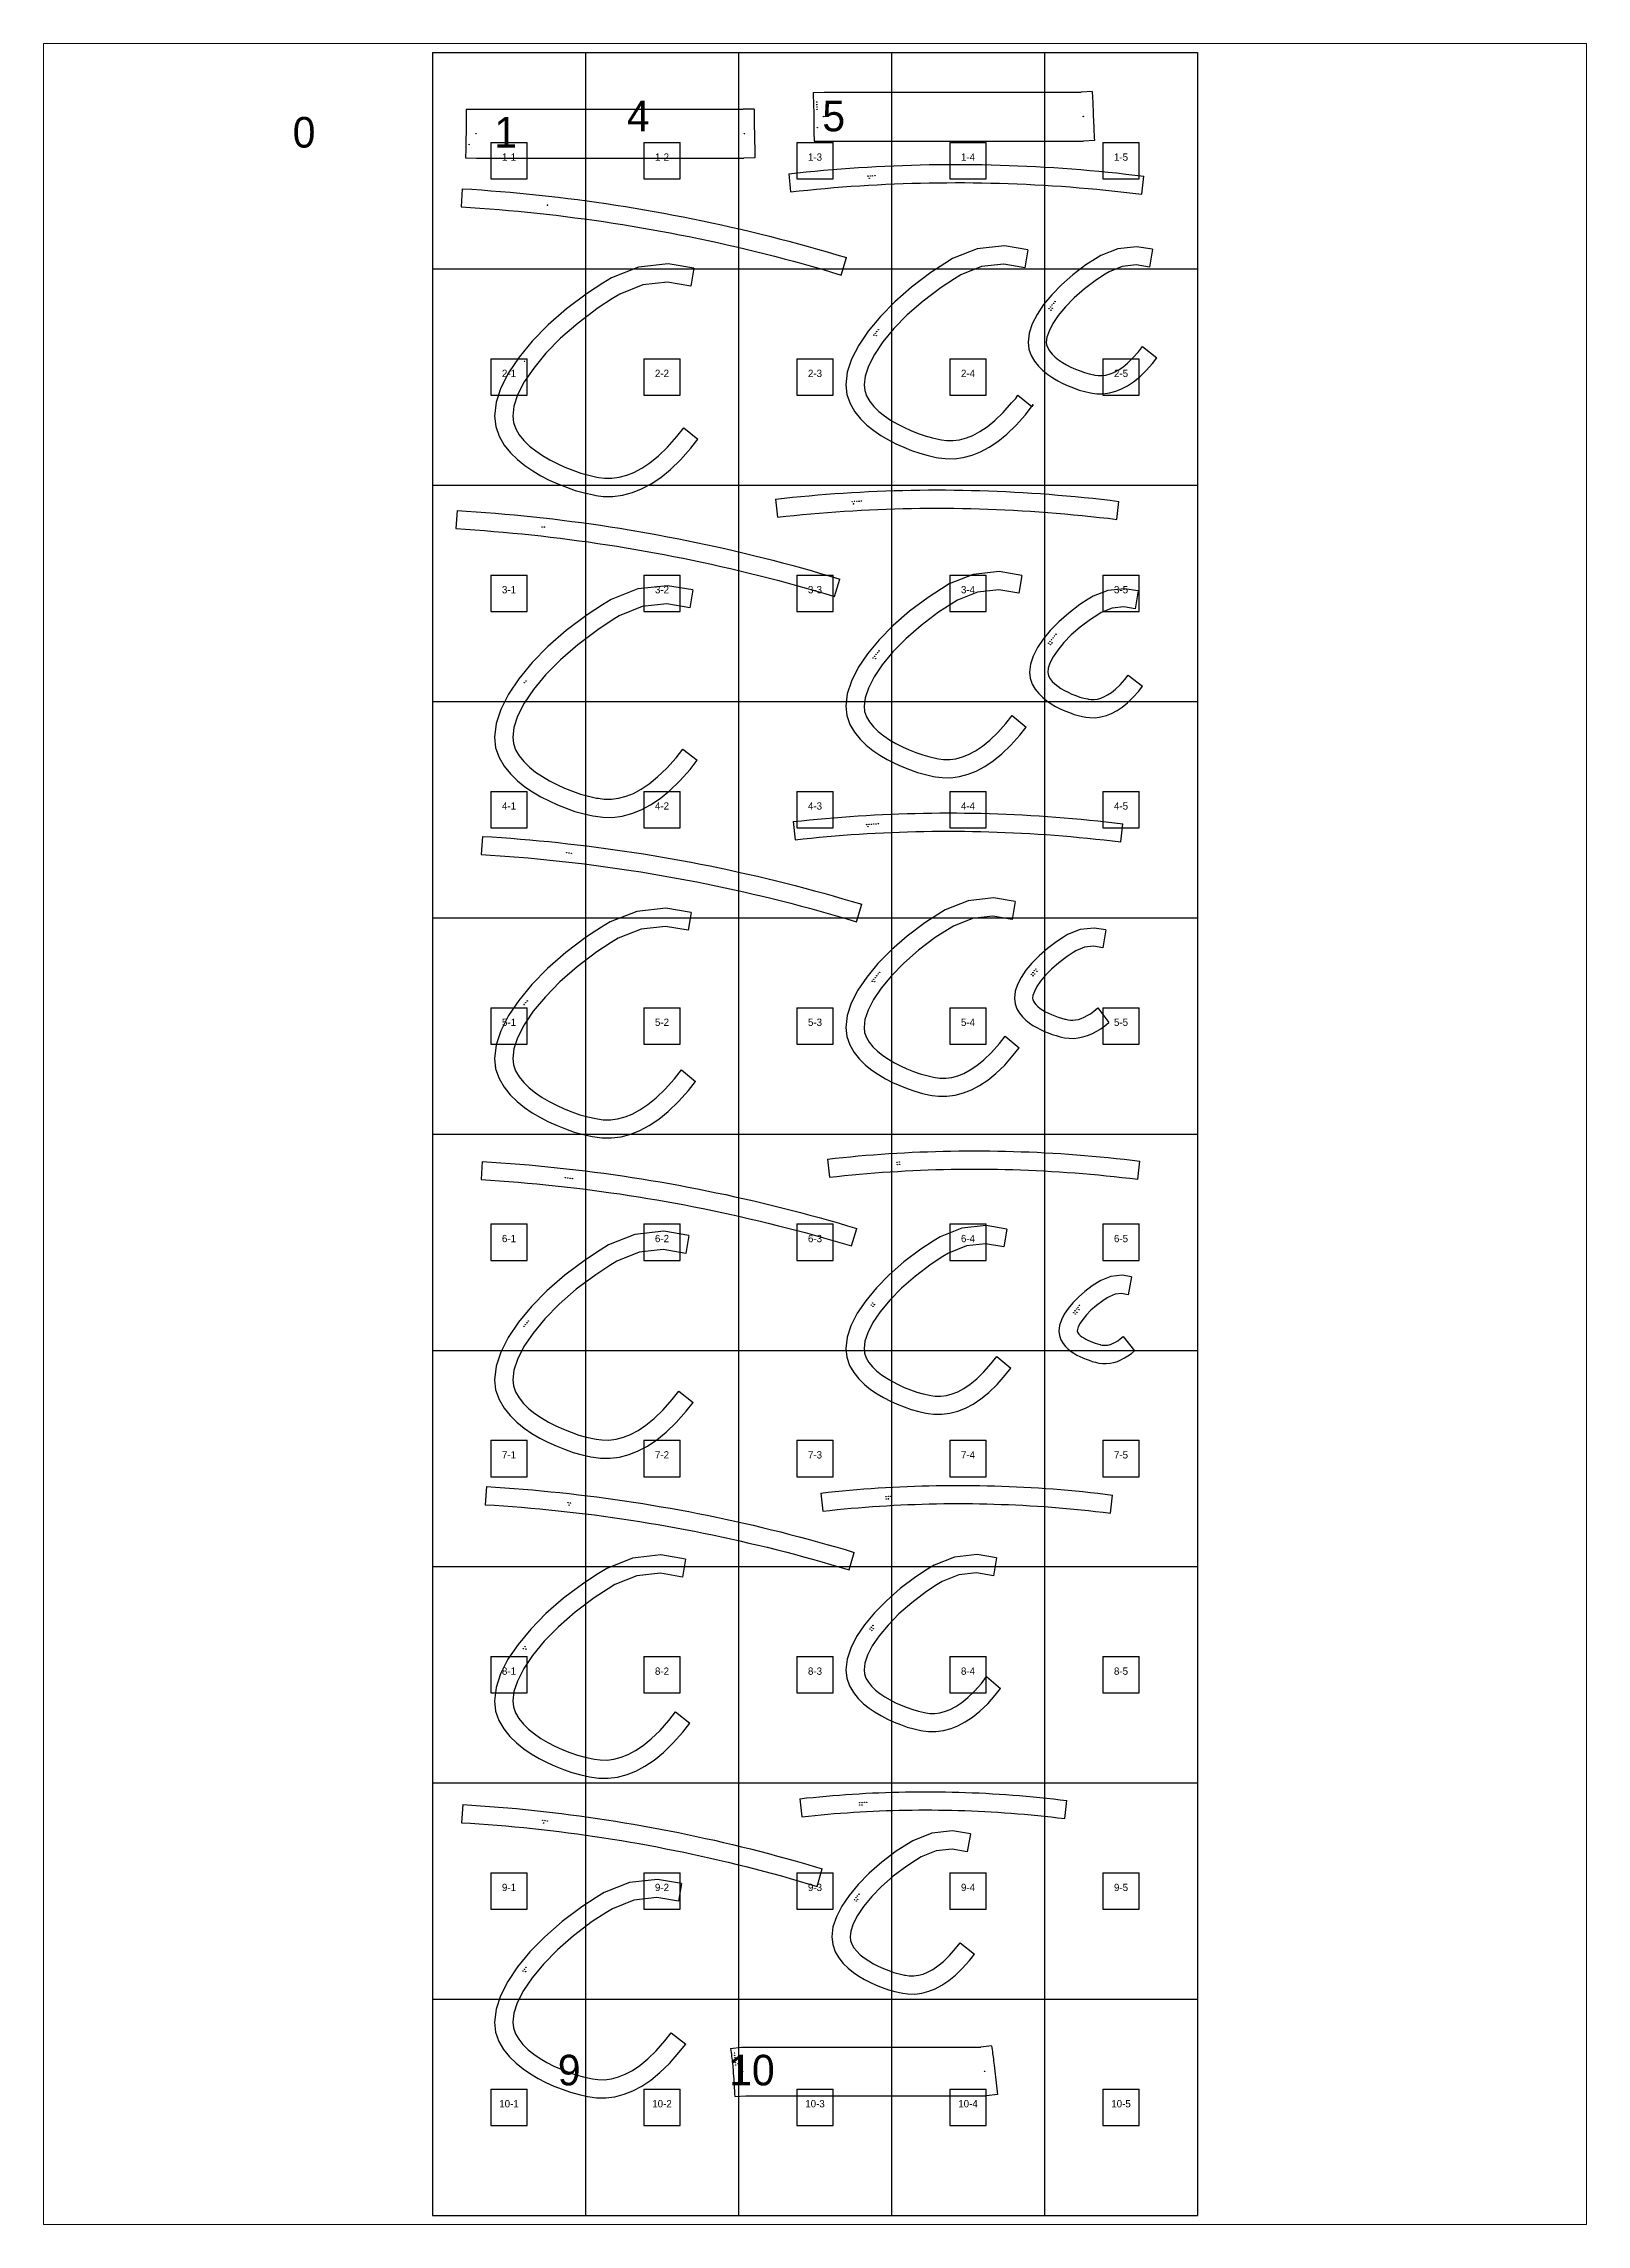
# Paper-space layout 'Layout1' of a CAD drawing. Header units: metres, sheet in millimetres. Extents: x 0 to 210, y 0 to 297.
# The model-space entities are those that its viewports show. They can reach past a viewport. Long polylines and large blocks are cut down to what shows.
import ezdxf
from ezdxf.enums import TextEntityAlignment as Align

# ---------------------------------------------------------------- set-up
doc = ezdxf.new("R2010")
doc.units = ezdxf.units.M
for name, color, linetype in [('default', 7, 'Continuous'), ('mcircles', 7, 'Continuous'), ('TEXTLAYER', 7, 'Continuous'), ('VIEWPORTS', 7, 'Continuous')]:
    doc.layers.add(name, color=color, linetype=linetype)

psp = doc.layouts.get("Layout1")

msp = doc.modelspace()

# ---------------------------------------------------------------- texts
at = {"color": 7, "linetype": 'Continuous'}
for s, p in [('           0', (-363.5, -130.4)), ('           1', (-86.8, -130.4)), ('           4', (95.2, -108)), ('           5', (363.4, -108)), ('           9', (0.4, -2791.3)), ('          10', (251.2, -2791.3))]:
    msp.add_text(s, height=42, dxfattribs=at).set_placement(p)
at = {"layer": 'TEXTLAYER', "color": 1}
for s, p in [('1-1', (105, -148.5)), ('1-2', (315, -148.5)), ('1-3', (525, -148.5)), ('1-4', (735, -148.5)), ('1-5', (945, -148.5)), ('2-1', (105, -445.5)), ('2-2', (315, -445.5)), ('2-3', (525, -445.5)), ('2-4', (735, -445.5)), ('2-5', (945, -445.5)), ('3-1', (105, -742.5)), ('3-2', (315, -742.5)), ('3-3', (525, -742.5)), ('3-4', (735, -742.5)), ('3-5', (945, -742.5)), ('4-1', (105, -1039.5)), ('4-2', (315, -1039.5)), ('4-3', (525, -1039.5)), ('4-4', (735, -1039.5)), ('4-5', (945, -1039.5)), ('5-1', (105, -1336.5)), ('5-2', (315, -1336.5)), ('5-3', (525, -1336.5)), ('5-4', (735, -1336.5)), ('5-5', (945, -1336.5)), ('6-1', (105, -1633.5)), ('6-2', (315, -1633.5)), ('6-3', (525, -1633.5)), ('6-4', (735, -1633.5)), ('6-5', (945, -1633.5)), ('7-1', (105, -1930.5)), ('7-2', (315, -1930.5)), ('7-3', (525, -1930.5)), ('7-4', (735, -1930.5)), ('7-5', (945, -1930.5)), ('8-1', (105, -2227.5)), ('8-2', (315, -2227.5)), ('8-3', (525, -2227.5)), ('8-4', (735, -2227.5)), ('8-5', (945, -2227.5)), ('9-1', (105, -2524.5)), ('9-2', (315, -2524.5)), ('9-3', (525, -2524.5)), ('9-4', (735, -2524.5)), ('9-5', (945, -2524.5)), ('10-1', (105, -2821.5)), ('10-2', (315, -2821.5)), ('10-3', (525, -2821.5)), ('10-4', (735, -2821.5)), ('10-5', (945, -2821.5))]:
    msp.add_text(s, height=10, dxfattribs=at).set_placement(p, align=Align.CENTER)

# ---------------------------------------------------------------- linework, layer by layer
at = {"color": 9}
for p, q in [((0, 0), (210, 0)), ((0, 0), (0, -297)), ((210, 0), (210, -297)), ((210, 0), (420, 0)), ((210, 0), (210, -297)), ((420, 0), (420, -297)), ((420, 0), (630, 0)), ((420, 0), (420, -297)), ((630, 0), (630, -297)), ((630, 0), (840, 0)), ((630, 0), (630, -297)), ((840, 0), (840, -297)), ((840, 0), (1050, 0)), ((840, 0), (840, -297)), ((1050, 0), (1050, -297)), ((80, -123.5), (130, -123.5)), ((80, -123.5), (80, -173.5)), ((130, -173.5), (130, -123.5)), ((290, -123.5), (340, -123.5)), ((290, -123.5), (290, -173.5)), ((340, -173.5), (340, -123.5)), ((500, -123.5), (550, -123.5)), ((500, -123.5), (500, -173.5)), ((550, -173.5), (550, -123.5)), ((710, -123.5), (760, -123.5)), ((710, -123.5), (710, -173.5)), ((760, -173.5), (760, -123.5)), ((920, -123.5), (970, -123.5)), ((920, -123.5), (920, -173.5)), ((970, -173.5), (970, -123.5)), ((80, -173.5), (130, -173.5)), ((290, -173.5), (340, -173.5)), ((500, -173.5), (550, -173.5)), ((710, -173.5), (760, -173.5)), ((920, -173.5), (970, -173.5)), ((0, -297), (210, -297)), ((0, -297), (210, -297)), ((0, -297), (0, -594)), ((210, -297), (420, -297)), ((210, -297), (210, -594)), ((210, -297), (420, -297)), ((210, -297), (210, -594)), ((420, -297), (630, -297)), ((420, -297), (420, -594)), ((420, -297), (630, -297)), ((420, -297), (420, -594)), ((630, -297), (840, -297)), ((630, -297), (630, -594)), ((630, -297), (840, -297)), ((630, -297), (630, -594)), ((840, -297), (1050, -297)), ((840, -297), (840, -594)), ((840, -297), (1050, -297)), ((840, -297), (840, -594)), ((1050, -297), (1050, -594)), ((80, -420.5), (130, -420.5)), ((80, -420.5), (80, -470.5)), ((130, -470.5), (130, -420.5)), ((290, -420.5), (340, -420.5)), ((290, -420.5), (290, -470.5)), ((340, -470.5), (340, -420.5)), ((500, -420.5), (550, -420.5)), ((500, -420.5), (500, -470.5)), ((550, -470.5), (550, -420.5)), ((710, -420.5), (760, -420.5)), ((710, -420.5), (710, -470.5)), ((760, -470.5), (760, -420.5)), ((920, -420.5), (970, -420.5)), ((920, -420.5), (920, -470.5)), ((970, -470.5), (970, -420.5)), ((80, -470.5), (130, -470.5)), ((290, -470.5), (340, -470.5)), ((500, -470.5), (550, -470.5)), ((710, -470.5), (760, -470.5)), ((920, -470.5), (970, -470.5)), ((0, -594), (210, -594)), ((0, -594), (210, -594)), ((0, -594), (0, -891)), ((210, -594), (420, -594)), ((210, -594), (210, -891)), ((210, -594), (420, -594)), ((210, -594), (210, -891)), ((420, -594), (630, -594)), ((420, -594), (420, -891)), ((420, -594), (630, -594)), ((420, -594), (420, -891)), ((630, -594), (840, -594)), ((630, -594), (630, -891)), ((630, -594), (840, -594)), ((630, -594), (630, -891)), ((840, -594), (1050, -594)), ((840, -594), (840, -891)), ((840, -594), (1050, -594)), ((840, -594), (840, -891)), ((1050, -594), (1050, -891)), ((80, -717.5), (130, -717.5)), ((80, -717.5), (80, -767.5)), ((130, -767.5), (130, -717.5)), ((290, -717.5), (340, -717.5)), ((290, -717.5), (290, -767.5)), ((340, -767.5), (340, -717.5)), ((500, -717.5), (550, -717.5)), ((500, -717.5), (500, -767.5)), ((550, -767.5), (550, -717.5)), ((710, -717.5), (760, -717.5)), ((710, -717.5), (710, -767.5)), ((760, -767.5), (760, -717.5)), ((920, -717.5), (970, -717.5)), ((920, -717.5), (920, -767.5)), ((970, -767.5), (970, -717.5)), ((80, -767.5), (130, -767.5)), ((290, -767.5), (340, -767.5)), ((500, -767.5), (550, -767.5)), ((710, -767.5), (760, -767.5)), ((920, -767.5), (970, -767.5)), ((0, -891), (210, -891)), ((0, -891), (210, -891)), ((0, -891), (0, -1188)), ((210, -891), (420, -891)), ((210, -891), (210, -1188)), ((210, -891), (420, -891)), ((210, -891), (210, -1188)), ((420, -891), (630, -891)), ((420, -891), (420, -1188)), ((420, -891), (630, -891)), ((420, -891), (420, -1188)), ((630, -891), (840, -891)), ((630, -891), (630, -1188)), ((630, -891), (840, -891)), ((630, -891), (630, -1188)), ((840, -891), (1050, -891)), ((840, -891), (840, -1188)), ((840, -891), (1050, -891)), ((840, -891), (840, -1188)), ((1050, -891), (1050, -1188)), ((80, -1014.5), (130, -1014.5)), ((80, -1014.5), (80, -1064.5)), ((130, -1064.5), (130, -1014.5)), ((290, -1014.5), (340, -1014.5)), ((290, -1014.5), (290, -1064.5)), ((340, -1064.5), (340, -1014.5)), ((500, -1014.5), (550, -1014.5)), ((500, -1014.5), (500, -1064.5)), ((550, -1064.5), (550, -1014.5)), ((710, -1014.5), (760, -1014.5)), ((710, -1014.5), (710, -1064.5)), ((760, -1064.5), (760, -1014.5)), ((920, -1014.5), (970, -1014.5)), ((920, -1014.5), (920, -1064.5)), ((970, -1064.5), (970, -1014.5)), ((80, -1064.5), (130, -1064.5)), ((290, -1064.5), (340, -1064.5)), ((500, -1064.5), (550, -1064.5)), ((710, -1064.5), (760, -1064.5)), ((920, -1064.5), (970, -1064.5)), ((0, -1188), (210, -1188)), ((0, -1188), (210, -1188)), ((0, -1188), (0, -1485)), ((210, -1188), (420, -1188)), ((210, -1188), (210, -1485)), ((210, -1188), (420, -1188)), ((210, -1188), (210, -1485)), ((420, -1188), (630, -1188)), ((420, -1188), (420, -1485)), ((420, -1188), (630, -1188)), ((420, -1188), (420, -1485)), ((630, -1188), (840, -1188)), ((630, -1188), (630, -1485)), ((630, -1188), (840, -1188)), ((630, -1188), (630, -1485)), ((840, -1188), (1050, -1188)), ((840, -1188), (840, -1485)), ((840, -1188), (1050, -1188)), ((840, -1188), (840, -1485)), ((1050, -1188), (1050, -1485)), ((80, -1311.5), (130, -1311.5)), ((80, -1311.5), (80, -1361.5)), ((130, -1361.5), (130, -1311.5)), ((290, -1311.5), (340, -1311.5)), ((290, -1311.5), (290, -1361.5)), ((340, -1361.5), (340, -1311.5)), ((500, -1311.5), (550, -1311.5)), ((500, -1311.5), (500, -1361.5)), ((550, -1361.5), (550, -1311.5)), ((710, -1311.5), (760, -1311.5)), ((710, -1311.5), (710, -1361.5)), ((760, -1361.5), (760, -1311.5)), ((920, -1311.5), (970, -1311.5)), ((920, -1311.5), (920, -1361.5)), ((970, -1361.5), (970, -1311.5)), ((80, -1361.5), (130, -1361.5)), ((290, -1361.5), (340, -1361.5)), ((500, -1361.5), (550, -1361.5)), ((710, -1361.5), (760, -1361.5)), ((920, -1361.5), (970, -1361.5)), ((0, -1485), (210, -1485)), ((0, -1485), (210, -1485)), ((0, -1485), (0, -1782)), ((210, -1485), (420, -1485)), ((210, -1485), (210, -1782)), ((210, -1485), (420, -1485)), ((210, -1485), (210, -1782)), ((420, -1485), (630, -1485)), ((420, -1485), (420, -1782)), ((420, -1485), (630, -1485)), ((420, -1485), (420, -1782)), ((630, -1485), (840, -1485)), ((630, -1485), (630, -1782)), ((630, -1485), (840, -1485)), ((630, -1485), (630, -1782)), ((840, -1485), (1050, -1485)), ((840, -1485), (840, -1782)), ((840, -1485), (1050, -1485)), ((840, -1485), (840, -1782)), ((1050, -1485), (1050, -1782)), ((80, -1608.5), (130, -1608.5)), ((80, -1608.5), (80, -1658.5)), ((130, -1658.5), (130, -1608.5)), ((290, -1608.5), (340, -1608.5)), ((290, -1608.5), (290, -1658.5)), ((340, -1658.5), (340, -1608.5)), ((500, -1608.5), (550, -1608.5)), ((500, -1608.5), (500, -1658.5)), ((550, -1658.5), (550, -1608.5)), ((710, -1608.5), (760, -1608.5)), ((710, -1608.5), (710, -1658.5)), ((760, -1658.5), (760, -1608.5)), ((920, -1608.5), (970, -1608.5)), ((920, -1608.5), (920, -1658.5)), ((970, -1658.5), (970, -1608.5)), ((80, -1658.5), (130, -1658.5)), ((290, -1658.5), (340, -1658.5)), ((500, -1658.5), (550, -1658.5)), ((710, -1658.5), (760, -1658.5)), ((920, -1658.5), (970, -1658.5)), ((0, -1782), (210, -1782)), ((0, -1782), (210, -1782)), ((0, -1782), (0, -2079)), ((210, -1782), (420, -1782)), ((210, -1782), (210, -2079)), ((210, -1782), (420, -1782)), ((210, -1782), (210, -2079)), ((420, -1782), (630, -1782)), ((420, -1782), (420, -2079)), ((420, -1782), (630, -1782)), ((420, -1782), (420, -2079)), ((630, -1782), (840, -1782)), ((630, -1782), (630, -2079)), ((630, -1782), (840, -1782)), ((630, -1782), (630, -2079)), ((840, -1782), (1050, -1782)), ((840, -1782), (840, -2079)), ((840, -1782), (1050, -1782)), ((840, -1782), (840, -2079)), ((1050, -1782), (1050, -2079)), ((80, -1905.5), (130, -1905.5)), ((80, -1905.5), (80, -1955.5)), ((130, -1955.5), (130, -1905.5)), ((290, -1905.5), (340, -1905.5)), ((290, -1905.5), (290, -1955.5)), ((340, -1955.5), (340, -1905.5)), ((500, -1905.5), (550, -1905.5)), ((500, -1905.5), (500, -1955.5)), ((550, -1955.5), (550, -1905.5)), ((710, -1905.5), (760, -1905.5)), ((710, -1905.5), (710, -1955.5)), ((760, -1955.5), (760, -1905.5)), ((920, -1905.5), (970, -1905.5)), ((920, -1905.5), (920, -1955.5)), ((970, -1955.5), (970, -1905.5)), ((80, -1955.5), (130, -1955.5)), ((290, -1955.5), (340, -1955.5)), ((500, -1955.5), (550, -1955.5)), ((710, -1955.5), (760, -1955.5)), ((920, -1955.5), (970, -1955.5)), ((0, -2079), (210, -2079)), ((0, -2079), (210, -2079)), ((0, -2079), (0, -2376)), ((210, -2079), (420, -2079)), ((210, -2079), (210, -2376)), ((210, -2079), (420, -2079)), ((210, -2079), (210, -2376)), ((420, -2079), (630, -2079)), ((420, -2079), (420, -2376)), ((420, -2079), (630, -2079)), ((420, -2079), (420, -2376)), ((630, -2079), (840, -2079)), ((630, -2079), (630, -2376)), ((630, -2079), (840, -2079)), ((630, -2079), (630, -2376)), ((840, -2079), (1050, -2079)), ((840, -2079), (840, -2376)), ((840, -2079), (1050, -2079)), ((840, -2079), (840, -2376)), ((1050, -2079), (1050, -2376)), ((80, -2202.5), (130, -2202.5)), ((80, -2202.5), (80, -2252.5)), ((130, -2252.5), (130, -2202.5)), ((290, -2202.5), (340, -2202.5)), ((290, -2202.5), (290, -2252.5)), ((340, -2252.5), (340, -2202.5)), ((500, -2202.5), (550, -2202.5)), ((500, -2202.5), (500, -2252.5)), ((550, -2252.5), (550, -2202.5)), ((710, -2202.5), (760, -2202.5)), ((710, -2202.5), (710, -2252.5)), ((760, -2252.5), (760, -2202.5)), ((920, -2202.5), (970, -2202.5)), ((920, -2202.5), (920, -2252.5)), ((970, -2252.5), (970, -2202.5)), ((80, -2252.5), (130, -2252.5)), ((290, -2252.5), (340, -2252.5)), ((500, -2252.5), (550, -2252.5)), ((710, -2252.5), (760, -2252.5)), ((920, -2252.5), (970, -2252.5)), ((0, -2376), (210, -2376)), ((0, -2376), (210, -2376)), ((0, -2376), (0, -2673)), ((210, -2376), (420, -2376)), ((210, -2376), (210, -2673)), ((210, -2376), (420, -2376)), ((210, -2376), (210, -2673)), ((420, -2376), (630, -2376)), ((420, -2376), (420, -2673)), ((420, -2376), (630, -2376)), ((420, -2376), (420, -2673)), ((630, -2376), (840, -2376)), ((630, -2376), (630, -2673)), ((630, -2376), (840, -2376)), ((630, -2376), (630, -2673)), ((840, -2376), (1050, -2376)), ((840, -2376), (840, -2673)), ((840, -2376), (1050, -2376)), ((840, -2376), (840, -2673)), ((1050, -2376), (1050, -2673)), ((80, -2499.5), (130, -2499.5)), ((80, -2499.5), (80, -2549.5)), ((130, -2549.5), (130, -2499.5)), ((290, -2499.5), (340, -2499.5)), ((290, -2499.5), (290, -2549.5)), ((340, -2549.5), (340, -2499.5)), ((500, -2499.5), (550, -2499.5)), ((500, -2499.5), (500, -2549.5)), ((550, -2549.5), (550, -2499.5)), ((710, -2499.5), (760, -2499.5)), ((710, -2499.5), (710, -2549.5)), ((760, -2549.5), (760, -2499.5)), ((920, -2499.5), (970, -2499.5)), ((920, -2499.5), (920, -2549.5)), ((970, -2549.5), (970, -2499.5)), ((80, -2549.5), (130, -2549.5)), ((290, -2549.5), (340, -2549.5)), ((500, -2549.5), (550, -2549.5)), ((710, -2549.5), (760, -2549.5)), ((920, -2549.5), (970, -2549.5)), ((0, -2673), (210, -2673)), ((0, -2673), (210, -2673)), ((0, -2673), (0, -2970)), ((210, -2673), (420, -2673)), ((210, -2673), (210, -2970)), ((210, -2673), (420, -2673)), ((210, -2673), (210, -2970)), ((420, -2673), (630, -2673)), ((420, -2673), (420, -2970)), ((420, -2673), (630, -2673)), ((420, -2673), (420, -2970)), ((630, -2673), (840, -2673)), ((630, -2673), (630, -2970)), ((630, -2673), (840, -2673)), ((630, -2673), (630, -2970)), ((840, -2673), (1050, -2673)), ((840, -2673), (840, -2970)), ((840, -2673), (1050, -2673)), ((840, -2673), (840, -2970)), ((1050, -2673), (1050, -2970)), ((80, -2796.5), (130, -2796.5)), ((80, -2796.5), (80, -2846.5)), ((130, -2846.5), (130, -2796.5)), ((290, -2796.5), (340, -2796.5)), ((290, -2796.5), (290, -2846.5)), ((340, -2846.5), (340, -2796.5)), ((500, -2796.5), (550, -2796.5)), ((500, -2796.5), (500, -2846.5)), ((550, -2846.5), (550, -2796.5)), ((710, -2796.5), (760, -2796.5)), ((710, -2796.5), (710, -2846.5)), ((760, -2846.5), (760, -2796.5)), ((920, -2796.5), (970, -2796.5)), ((920, -2796.5), (920, -2846.5)), ((970, -2846.5), (970, -2796.5)), ((80, -2846.5), (130, -2846.5)), ((290, -2846.5), (340, -2846.5)), ((500, -2846.5), (550, -2846.5)), ((710, -2846.5), (760, -2846.5)), ((920, -2846.5), (970, -2846.5)), ((0, -2970), (210, -2970)), ((210, -2970), (420, -2970)), ((420, -2970), (630, -2970)), ((630, -2970), (840, -2970)), ((840, -2970), (1050, -2970))]:
    msp.add_line(p, q, dxfattribs=at)
at = {"layer": 'default', "color": 7, "linetype": 'Continuous'}
for p, q in [((522.4, -54.8), (537.4, -54.2)), ((522.4, -54.8), (522.5, -57.3)), ((522.5, -57.3), (522.6, -60)), ((537.4, -54.2), (890.5, -54.2)), ((905.5, -53.6), (890.5, -54.2)), ((905.5, -53.6), (905.6, -56.2)), ((905.6, -56.2), (905.7, -58.8)), ((905.7, -58.8), (905.8, -61.5)), ((46.4, -82.9), (46.3, -85.5)), ((46.3, -85.5), (46.3, -88.2)), ((46.3, -88.2), (46.3, -90.8)), ((46.4, -77.6), (46.4, -80.2)), ((46.4, -77.6), (61.4, -77.7)), ((46.4, -80.2), (46.4, -82.9)), ((61.4, -77.7), (426.6, -77.7)), ((441.6, -77.6), (426.6, -77.7)), ((441.6, -77.6), (441.6, -80.2)), ((441.6, -80.2), (441.6, -82.9)), ((441.6, -82.9), (441.6, -85.5)), ((441.6, -85.5), (441.6, -88.2)), ((441.6, -88.2), (441.6, -90.8)), ((522.6, -60), (522.7, -62.6)), ((522.7, -62.6), (522.8, -65.3)), ((522.8, -65.3), (522.9, -67.9)), ((522.9, -67.9), (523, -70.6)), ((523, -70.6), (523.1, -73.3)), ((523.1, -73.3), (523.1, -76)), ((523.1, -76), (523.2, -78.7)), ((523.2, -78.7), (523.3, -81.1)), ((523.3, -81.1), (523.3, -85.1)), ((523.3, -85.1), (523.4, -89.2)), ((523.4, -89.2), (523.4, -93.2)), ((905.8, -61.5), (906, -64.1)), ((906, -64.1), (906.1, -66.8)), ((906.1, -66.8), (906.2, -69.4)), ((906.2, -69.4), (906.3, -72.1)), ((906.3, -72.1), (906.4, -74.8)), ((906.4, -74.8), (906.6, -77.5)), ((906.6, -77.5), (906.7, -80.2)), ((906.7, -80.2), (906.9, -84.3)), ((906.9, -84.3), (907, -88.3)), ((907, -88.3), (907.2, -92.4)), ((46, -116.3), (45.9, -120.3)), ((46.1, -112.2), (46, -116.3)), ((46.2, -104.1), (46.1, -108.2)), ((46.1, -108.2), (46.1, -112.2)), ((46.3, -98.9), (46.2, -101.6)), ((46.2, -101.6), (46.2, -104.1)), ((46.3, -90.8), (46.3, -93.5)), ((46.3, -93.5), (46.3, -96.2)), ((46.3, -96.2), (46.3, -98.9)), ((441.6, -90.8), (441.6, -93.5)), ((441.6, -93.5), (441.7, -96.2)), ((441.7, -96.2), (441.7, -98.9)), ((441.7, -98.9), (441.7, -101.6)), ((441.7, -101.6), (441.7, -104.1)), ((441.7, -104.1), (441.8, -108.2)), ((441.8, -108.2), (441.9, -112.2)), ((441.9, -112.2), (441.9, -116.3)), ((441.9, -116.3), (442, -120.3)), ((523.4, -93.2), (523.5, -97.3)), ((523.5, -97.3), (523.5, -101.3)), ((523.5, -101.3), (523.5, -105.4)), ((523.5, -105.4), (523.6, -109.4)), ((523.6, -109.4), (523.6, -113.5)), ((523.6, -113.5), (523.7, -117.5)), ((523.7, -117.5), (523.7, -121.6)), ((907.2, -92.4), (907.4, -96.4)), ((907.4, -96.4), (907.6, -100.5)), ((907.6, -100.5), (907.8, -104.5)), ((907.8, -104.5), (907.9, -108.6)), ((907.9, -108.6), (908.1, -112.6)), ((908.1, -112.6), (908.3, -116.7)), ((908.3, -116.7), (908.5, -120.7)), ((45.6, -136.5), (45.5, -140.6)), ((45.5, -140.6), (45.5, -144.6)), ((45.5, -144.6), (60.5, -144.9)), ((45.7, -132.5), (45.6, -136.5)), ((45.8, -128.4), (45.7, -132.5)), ((45.9, -120.3), (45.8, -124.4)), ((45.8, -124.4), (45.8, -128.4)), ((60.5, -144.9), (427.5, -144.9)), ((442.5, -144.6), (427.5, -144.9)), ((442, -120.3), (442.1, -124.4)), ((442.1, -124.4), (442.2, -128.4)), ((442.2, -128.4), (442.2, -132.5)), ((442.2, -132.5), (442.3, -136.5)), ((442.3, -136.5), (442.4, -140.6)), ((442.4, -140.6), (442.5, -144.6)), ((523.7, -121.6), (538.7, -121.4)), ((538.7, -121.4), (893.5, -121.4)), ((908.5, -120.7), (893.5, -121.4)), ((488.9, -166.3), (500.8, -165)), ((488.9, -166.3), (491.6, -191.2)), ((500.8, -165), (512.8, -163.8)), ((512.8, -163.8), (524.8, -162.6)), ((524.8, -162.6), (536.8, -161.5)), ((536.8, -161.5), (548.8, -160.5)), ((548.8, -160.5), (560.8, -159.6)), ((560.8, -159.6), (572.8, -158.7)), ((572.8, -158.7), (584.8, -157.9)), ((584.8, -157.9), (596.9, -157.1)), ((596.9, -157.1), (608.9, -156.4)), ((608.9, -156.4), (621, -155.8)), ((621, -155.8), (633.1, -155.3)), ((633.1, -155.3), (645.2, -154.8)), ((645.2, -154.8), (657.3, -154.4)), ((646, -179.8), (658, -179.4)), ((657.3, -154.4), (669.4, -154.1)), ((658, -179.4), (669.9, -179.1)), ((669.4, -154.1), (681.5, -153.8)), ((669.9, -179.1), (681.9, -178.8)), ((681.5, -153.8), (693.7, -153.7)), ((681.9, -178.8), (693.9, -178.7)), ((693.7, -153.7), (705.9, -153.6)), ((693.9, -178.7), (705.9, -178.6)), ((705.9, -153.6), (718, -153.5)), ((705.9, -178.6), (718, -178.5)), ((718, -153.5), (730.2, -153.5)), ((718, -178.5), (730, -178.5)), ((730, -178.5), (742, -178.6)), ((730.2, -153.5), (742.4, -153.7)), ((742, -178.6), (754.1, -178.8)), ((742.4, -153.7), (754.6, -153.8)), ((754.1, -178.8), (766.2, -179.1)), ((754.6, -153.8), (766.8, -154.1)), ((766.2, -179.1), (778.3, -179.4)), ((766.8, -154.1), (779.1, -154.4)), ((778.3, -179.4), (790.3, -179.8)), ((779.1, -154.4), (791.3, -154.8)), ((791.3, -154.8), (803.6, -155.3)), ((803.6, -155.3), (815.8, -155.8)), ((815.8, -155.8), (828.1, -156.4)), ((828.1, -156.4), (840.4, -157.1)), ((840.4, -157.1), (852.7, -157.9)), ((852.7, -157.9), (865, -158.7)), ((865, -158.7), (877.4, -159.6)), ((877.4, -159.6), (889.7, -160.6)), ((889.7, -160.6), (902.1, -161.7)), ((902.1, -161.7), (914.4, -162.8)), ((914.4, -162.8), (926.8, -164)), ((926.8, -164), (939.2, -165.3)), ((939.2, -165.3), (951.6, -166.7)), ((951.6, -166.7), (964.1, -168.1)), ((964.1, -168.1), (976.4, -169.6)), ((973.4, -194.4), (976.4, -169.6)), ((40.7, -186.9), (39.2, -211.9)), ((40.7, -186.9), (53.9, -187.7)), ((53.9, -187.7), (67.1, -188.6)), ((67.1, -188.6), (80.3, -189.6)), ((80.3, -189.6), (93.5, -190.7)), ((93.5, -190.7), (106.6, -191.8)), ((106.6, -191.8), (119.8, -193)), ((119.8, -193), (133, -194.3)), ((133, -194.3), (146.2, -195.6)), ((146.2, -195.6), (159.4, -197.1)), ((159.4, -197.1), (172.6, -198.6)), ((172.6, -198.6), (185.8, -200.2)), ((185.8, -200.2), (198.9, -201.9)), ((198.9, -201.9), (212.1, -203.6)), ((212.1, -203.6), (225.3, -205.5)), ((225.3, -205.5), (238.5, -207.4)), ((238.5, -207.4), (251.7, -209.4)), ((251.7, -209.4), (264.9, -211.4)), ((491.6, -191.2), (503.4, -189.9)), ((503.4, -189.9), (515.2, -188.7)), ((515.2, -188.7), (527, -187.5)), ((527, -187.5), (538.9, -186.4)), ((538.9, -186.4), (550.7, -185.4)), ((550.7, -185.4), (562.6, -184.5)), ((562.6, -184.5), (574.5, -183.6)), ((574.5, -183.6), (586.4, -182.8)), ((586.4, -182.8), (598.3, -182.1)), ((598.3, -182.1), (610.2, -181.4)), ((610.2, -181.4), (622.1, -180.8)), ((622.1, -180.8), (634.1, -180.3)), ((634.1, -180.3), (646, -179.8)), ((790.3, -179.8), (802.5, -180.2)), ((802.5, -180.2), (814.6, -180.8)), ((814.6, -180.8), (826.7, -181.4)), ((826.7, -181.4), (838.9, -182.1)), ((838.9, -182.1), (851, -182.8)), ((851, -182.8), (863.2, -183.6)), ((863.2, -183.6), (875.4, -184.5)), ((875.4, -184.5), (887.6, -185.5)), ((887.6, -185.5), (899.8, -186.6)), ((899.8, -186.6), (912, -187.7)), ((912, -187.7), (924.2, -188.9)), ((924.2, -188.9), (936.5, -190.2)), ((936.5, -190.2), (948.8, -191.5)), ((948.8, -191.5), (961, -192.9)), ((961, -192.9), (973.4, -194.4)), ((39.2, -211.9), (52.2, -212.7)), ((52.2, -212.7), (65.2, -213.6)), ((65.2, -213.6), (78.3, -214.5)), ((78.3, -214.5), (91.3, -215.6)), ((91.3, -215.6), (104.4, -216.7)), ((104.4, -216.7), (117.4, -217.9)), ((117.4, -217.9), (130.4, -219.2)), ((130.4, -219.2), (143.5, -220.5)), ((143.5, -220.5), (156.5, -221.9)), ((156.5, -221.9), (169.6, -223.4)), ((169.6, -223.4), (182.6, -225)), ((182.6, -225), (195.6, -226.7)), ((195.6, -226.7), (208.7, -228.4)), ((208.7, -228.4), (221.7, -230.2)), ((221.7, -230.2), (234.8, -232.1)), ((234.8, -232.1), (247.8, -234.1)), ((247.8, -234.1), (260.8, -236.1)), ((260.8, -236.1), (273.9, -238.2)), ((264.9, -211.4), (278.1, -213.6)), ((273.9, -238.2), (286.9, -240.4)), ((278.1, -213.6), (291.2, -215.8)), ((291.2, -215.8), (304.4, -218.1)), ((304.4, -218.1), (317.6, -220.5)), ((317.6, -220.5), (330.8, -223)), ((330.8, -223), (344, -225.5)), ((344, -225.5), (357.2, -228.1)), ((357.2, -228.1), (370.4, -230.8)), ((370.4, -230.8), (383.5, -233.6)), ((383.5, -233.6), (396.7, -236.5)), ((396.7, -236.5), (409.9, -239.5)), ((409.9, -239.5), (423.1, -242.5)), ((286.9, -240.4), (300, -242.7)), ((300, -242.7), (313, -245.1)), ((313, -245.1), (326.1, -247.5)), ((326.1, -247.5), (339.1, -250)), ((339.1, -250), (352.1, -252.6)), ((352.1, -252.6), (365.2, -255.3)), ((365.2, -255.3), (378.2, -258.1)), ((378.2, -258.1), (391.3, -260.9)), ((391.3, -260.9), (404.3, -263.8)), ((404.3, -263.8), (417.3, -266.8)), ((417.3, -266.8), (430.4, -269.9)), ((423.1, -242.5), (436.3, -245.6)), ((436.3, -245.6), (449.5, -248.8)), ((449.5, -248.8), (462.6, -252.1)), ((462.6, -252.1), (475.8, -255.5)), ((475.8, -255.5), (489, -259)), ((489, -259), (502.2, -262.5)), ((502.2, -262.5), (515.4, -266.1)), ((515.4, -266.1), (528.6, -269.8)), ((784.9, -265.4), (747.7, -269.5)), ((817.1, -270.7), (784.9, -265.4)), ((940.7, -269.4), (917.4, -278.6)), ((966.4, -266.5), (940.7, -269.4)), ((988.4, -270.1), (966.4, -266.5)), ((282.7, -294.5), (245.8, -309.2)), ((323.4, -290), (282.7, -294.5)), ((358.6, -295.9), (323.4, -290)), ((358.6, -295.9), (354.5, -320.5)), ((430.4, -269.9), (443.4, -273.1)), ((443.4, -273.1), (456.5, -276.3)), ((456.5, -276.3), (469.5, -279.7)), ((469.5, -279.7), (482.5, -283.1)), ((482.5, -283.1), (495.6, -286.6)), ((495.6, -286.6), (508.6, -290.2)), ((508.6, -290.2), (521.7, -293.9)), ((521.7, -293.9), (534.7, -297.6)), ((528.6, -269.8), (541.8, -273.6)), ((534.7, -297.6), (547.7, -301.4)), ((541.8, -273.6), (554.9, -277.5)), ((554.9, -277.5), (568.1, -281.5)), ((560.9, -305.4), (568.1, -281.5)), ((703, -289.6), (683.9, -302)), ((713.9, -282.9), (703, -289.6)), ((747.7, -269.5), (713.9, -282.9)), ((753.7, -293.8), (725.2, -305.2)), ((784.2, -290.4), (753.7, -293.8)), ((812.9, -295.4), (784.2, -290.4)), ((817.1, -270.7), (812.9, -295.4)), ((896.9, -291.6), (879.1, -305)), ((909.8, -283.2), (896.9, -291.6)), ((917.4, -278.6), (909.8, -283.2)), ((946.7, -293.6), (928.6, -300.9)), ((965.7, -291.5), (946.7, -293.6)), ((984.2, -294.8), (965.7, -291.5)), ((988.4, -270.1), (984.2, -294.8)), ((233.9, -316.5), (212.9, -330.1)), ((245.8, -309.2), (233.9, -316.5)), ((288.8, -318.8), (257, -331.5)), ((322.7, -315), (288.8, -318.8)), ((354.5, -320.5), (322.7, -315)), ((547.7, -301.4), (560.9, -305.4)), ((657.6, -321.9), (634.5, -342)), ((683.9, -302), (657.6, -321.9)), ((698.3, -322.5), (673.4, -341.3)), ((716.4, -310.7), (698.3, -322.5)), ((725.2, -305.2), (716.4, -310.7)), ((863.5, -318.7), (850, -332.4)), ((879.1, -305), (863.5, -318.7)), ((894.9, -324.4), (880.7, -336.9)), ((911.3, -312.1), (894.9, -324.4)), ((923.2, -304.3), (911.3, -312.1)), ((928.6, -300.9), (923.2, -304.3)), ((184.1, -351.9), (158.8, -374)), ((212.9, -330.1), (184.1, -351.9)), ((227.3, -350.6), (199.9, -371.3)), ((247.3, -337.6), (227.3, -350.6)), ((257, -331.5), (247.3, -337.6)), ((634.5, -342), (614.7, -362.3)), ((673.4, -341.3), (651.7, -360.2)), ((838.8, -346.1), (829.8, -359.4)), ((850, -332.4), (838.8, -346.1)), ((868.6, -349.2), (858.8, -361.1)), ((880.7, -336.9), (868.6, -349.2)), ((158.8, -374), (137, -396.2)), ((199.9, -371.3), (175.9, -392.2)), ((598.1, -382.3), (585, -401.8)), ((614.7, -362.3), (598.1, -382.3)), ((633.3, -379), (618.2, -397.3)), ((651.7, -360.2), (633.3, -379)), ((818.9, -385.1), (817.5, -397.5)), ((823.1, -372.6), (818.9, -385.1)), ((829.8, -359.4), (823.1, -372.6)), ((846.2, -382.3), (843.3, -390.6)), ((851.3, -372), (846.2, -382.3)), ((858.8, -361.1), (851.3, -372)), ((118.8, -418.2), (104.4, -439.5)), ((137, -396.2), (118.8, -418.2)), ((155.6, -412.9), (138.9, -433.2)), ((175.9, -392.2), (155.6, -412.9)), ((585, -401.8), (575.3, -421)), ((606.5, -414.4), (598.4, -430.6)), ((618.2, -397.3), (606.5, -414.4)), ((817.5, -397.5), (818.6, -407.1)), ((818.6, -407.1), (821.7, -416)), ((821.7, -416), (826.3, -423.9)), ((843.3, -390.6), (842.5, -397.5)), ((842.5, -397.5), (842.9, -401.4)), ((842.9, -401.4), (844.4, -405.5)), ((844.4, -405.5), (846.9, -409.7)), ((846.9, -409.7), (850.3, -413.9)), ((850.3, -413.9), (854.5, -418)), ((854.5, -418), (859.3, -421.8)), ((961.4, -419.3), (968.9, -410.8)), ((968.9, -410.8), (974.5, -403.7)), ((974.5, -403.7), (994.2, -419.1)), ((974.5, -403.7), (974.5, -403.7)), ((988.1, -426.8), (994.2, -419.1)), ((994.2, -419.1), (994.2, -419.1)), ((104.4, -439.5), (93.9, -460.5)), ((138.9, -433.2), (126, -452.1)), ((569.3, -438.8), (567.3, -456.4)), ((575.3, -421), (569.3, -438.8)), ((593.7, -444.3), (592.3, -456.4)), ((598.4, -430.6), (593.7, -444.3)), ((826.3, -423.9), (831.8, -430.7)), ((831.8, -430.7), (837.9, -436.7)), ((837.9, -436.7), (844.4, -441.9)), ((844.4, -441.9), (851.2, -446.6)), ((851.2, -446.6), (858.2, -450.7)), ((859.3, -421.8), (864.6, -425.4)), ((864.6, -425.4), (870.2, -428.7)), ((870.2, -428.7), (876.2, -431.8)), ((876.2, -431.8), (882.4, -434.6)), ((882.4, -434.6), (888.8, -437.2)), ((888.8, -437.2), (895.1, -439.4)), ((895.1, -439.4), (901.5, -441.2)), ((901.5, -441.2), (907.9, -442.6)), ((907.9, -442.6), (909.2, -442.8)), ((909.2, -442.8), (913.6, -443.4)), ((913.6, -443.4), (918.9, -443.5)), ((918.9, -443.5), (924.2, -442.8)), ((924.2, -442.8), (929.9, -441.3)), ((929.9, -441.3), (935.2, -439.2)), ((935.2, -439.2), (941.2, -436)), ((941.2, -436), (947.4, -431.8)), ((947.4, -431.8), (954.1, -426.4)), ((954.1, -426.4), (961.4, -419.3)), ((962.3, -451.9), (970.7, -445.1)), ((970.7, -445.1), (979.5, -436.6)), ((979.5, -436.6), (988.1, -426.8)), ((93.9, -460.5), (87.3, -479.9)), ((116.9, -470.1), (111.7, -485.5)), ((126, -452.1), (116.9, -470.1)), ((567.3, -456.4), (568.8, -469.6)), ((568.8, -469.6), (573.2, -482)), ((592.3, -456.4), (593.2, -464)), ((593.2, -464), (595.9, -471.5)), ((595.9, -471.5), (600.2, -479)), ((600.2, -479), (605.9, -486)), ((794.7, -481.1), (800.7, -474.9)), ((800.7, -474.9), (803.2, -470.3)), ((803.2, -470.3), (822.8, -485.8)), ((858.2, -450.7), (865.3, -454.3)), ((865.3, -454.3), (872.6, -457.6)), ((872.6, -457.6), (880, -460.5)), ((880, -460.5), (887.6, -463.3)), ((887.6, -463.3), (895.5, -465.4)), ((895.5, -465.4), (903.1, -467.1)), ((903.1, -467.1), (905.4, -467.5)), ((905.4, -467.5), (911.8, -468.4)), ((911.8, -468.4), (920.4, -468.4)), ((920.4, -468.4), (929, -467.3)), ((929, -467.3), (937.7, -465)), ((937.7, -465), (945.7, -461.9)), ((945.7, -461.9), (954, -457.4)), ((954, -457.4), (962.3, -451.9)), ((87.3, -479.9), (85.1, -499.1)), ((85.1, -499.1), (86.8, -513.4)), ((111.7, -485.5), (110.1, -499.1)), ((110.1, -499.1), (111.1, -507.8)), ((111.1, -507.8), (114.2, -516.4)), ((573.2, -482), (579.6, -493.1)), ((579.6, -493.1), (587.4, -502.9)), ((587.4, -502.9), (596.2, -511.4)), ((605.9, -486), (612.8, -492.7)), ((612.8, -492.7), (620.5, -498.9)), ((620.5, -498.9), (628.8, -504.5)), ((628.8, -504.5), (637.7, -509.8)), ((761.3, -513.7), (771.7, -505.2)), ((771.7, -505.2), (783.1, -494.2)), ((783.1, -494.2), (794.7, -481.1)), ((801.2, -511.5), (813.9, -497.2)), ((813.9, -497.2), (824.3, -483.1)), ((824.3, -483.1), (822.8, -485.8)), ((86.8, -513.4), (91.5, -526.9)), ((91.5, -526.9), (98.5, -538.9)), ((98.5, -538.9), (107, -549.6)), ((114.2, -516.4), (119.1, -524.8)), ((119.1, -524.8), (125.5, -532.7)), ((125.5, -532.7), (133.1, -540.2)), ((322.6, -541.7), (335.4, -527.3)), ((335.4, -527.3), (344.8, -515.3)), ((344.8, -515.3), (364.4, -530.8)), ((344.8, -515.3), (344.8, -515.3)), ((354.6, -543.3), (364.4, -530.8)), ((364.4, -530.8), (364.4, -530.8)), ((596.2, -511.4), (605.6, -519)), ((605.6, -519), (615.5, -525.7)), ((615.5, -525.7), (625.7, -531.7)), ((625.7, -531.7), (636.1, -537)), ((636.1, -537), (646.8, -541.8)), ((637.7, -509.8), (647, -514.5)), ((647, -514.5), (656.6, -518.8)), ((656.6, -518.8), (666.4, -522.8)), ((666.4, -522.8), (676.2, -526.3)), ((676.2, -526.3), (686.3, -529)), ((686.3, -529), (696.2, -531.2)), ((696.2, -531.2), (698.4, -531.6)), ((698.4, -531.6), (705.6, -532.6)), ((705.6, -532.6), (714.5, -532.7)), ((714.5, -532.7), (723.5, -531.5)), ((723.5, -531.5), (732.9, -529)), ((732.9, -529), (741.6, -525.6)), ((741.6, -525.6), (751.3, -520.4)), ((751.3, -520.4), (761.3, -513.7)), ((764.2, -541.8), (776.1, -533.8)), ((776.1, -533.8), (788.3, -523.9)), ((788.3, -523.9), (801.2, -511.5)), ((107, -549.6), (116.6, -558.9)), ((116.6, -558.9), (126.9, -567.1)), ((126.9, -567.1), (137.7, -574.5)), ((133.1, -540.2), (141.7, -547)), ((141.7, -547), (151, -553.3)), ((151, -553.3), (160.9, -559.1)), ((160.9, -559.1), (171.1, -564.4)), ((171.1, -564.4), (181.7, -569.2)), ((287.3, -570.8), (298.3, -563.4)), ((298.3, -563.4), (310, -553.9)), ((310, -553.9), (322.6, -541.7)), ((326.6, -572.6), (340.6, -559)), ((340.6, -559), (354.6, -543.3)), ((646.8, -541.8), (657.6, -546.2)), ((657.6, -546.2), (668.7, -550.1)), ((668.7, -550.1), (680.3, -553.3)), ((680.3, -553.3), (691.4, -555.8)), ((691.4, -555.8), (694.6, -556.3)), ((694.6, -556.3), (703.8, -557.5)), ((703.8, -557.5), (716, -557.6)), ((716, -557.6), (728.3, -556.1)), ((728.3, -556.1), (740.7, -552.8)), ((740.7, -552.8), (752.1, -548.2)), ((752.1, -548.2), (764.2, -541.8)), ((137.7, -574.5), (148.9, -581)), ((148.9, -581), (160.3, -586.9)), ((160.3, -586.9), (171.9, -592.1)), ((171.9, -592.1), (183.8, -596.9)), ((181.7, -569.2), (192.6, -573.5)), ((183.8, -596.9), (195.9, -601.2)), ((192.6, -573.5), (203.4, -577.4)), ((203.4, -577.4), (214.6, -580.4)), ((214.6, -580.4), (225.6, -582.9)), ((225.6, -582.9), (228.1, -583.3)), ((228.1, -583.3), (236.1, -584.4)), ((236.1, -584.4), (246.2, -584.5)), ((246.2, -584.5), (256.2, -583.2)), ((256.2, -583.2), (266.7, -580.4)), ((266.7, -580.4), (276.5, -576.5)), ((276.5, -576.5), (287.3, -570.8)), ((287, -599.2), (300.1, -592.2)), ((300.1, -592.2), (313.2, -583.5)), ((313.2, -583.5), (326.6, -572.6)), ((33.8, -628.8), (32.2, -653.7)), ((33.8, -628.8), (46.9, -629.6)), ((195.9, -601.2), (208.6, -604.7)), ((208.6, -604.7), (220.8, -607.4)), ((220.8, -607.4), (224.3, -608)), ((224.3, -608), (234.3, -609.4)), ((234.3, -609.4), (247.6, -609.5)), ((247.6, -609.5), (261, -607.8)), ((261, -607.8), (274.6, -604.2)), ((274.6, -604.2), (287, -599.2)), ((470.9, -613), (482.5, -611.7)), ((470.9, -613), (473.6, -637.8)), ((482.5, -611.7), (494, -610.5)), ((494, -610.5), (505.6, -609.4)), ((505.6, -609.4), (517.2, -608.4)), ((517.2, -608.4), (528.8, -607.4)), ((528.8, -607.4), (540.4, -606.4)), ((540.4, -606.4), (552, -605.6)), ((552, -605.6), (563.7, -604.8)), ((563.7, -604.8), (575.3, -604.1)), ((575.3, -604.1), (587, -603.4)), ((576.7, -629), (588.2, -628.4)), ((587, -603.4), (598.6, -602.8)), ((588.2, -628.4), (599.7, -627.8)), ((598.6, -602.8), (610.3, -602.3)), ((599.7, -627.8), (611.3, -627.3)), ((610.3, -602.3), (622, -601.9)), ((611.3, -627.3), (622.8, -626.9)), ((622, -601.9), (633.7, -601.5)), ((622.8, -626.9), (634.4, -626.5)), ((633.7, -601.5), (645.4, -601.2)), ((634.4, -626.5), (646, -626.2)), ((645.4, -601.2), (657.2, -600.9)), ((646, -626.2), (657.5, -625.9)), ((657.2, -600.9), (668.9, -600.8)), ((657.5, -625.9), (669.1, -625.7)), ((668.9, -600.8), (680.7, -600.6)), ((669.1, -625.7), (680.7, -625.6)), ((680.7, -600.6), (692.4, -600.6)), ((680.7, -625.6), (692.4, -625.6)), ((692.4, -600.6), (704.2, -600.6)), ((692.4, -625.6), (704, -625.6)), ((704, -625.6), (715.6, -625.7)), ((704.2, -600.6), (716, -600.7)), ((715.6, -625.7), (727.3, -625.9)), ((716, -600.7), (727.8, -600.9)), ((727.3, -625.9), (738.9, -626.1)), ((727.8, -600.9), (739.6, -601.1)), ((738.9, -626.1), (750.6, -626.4)), ((739.6, -601.1), (751.4, -601.5)), ((750.6, -626.4), (762.3, -626.8)), ((751.4, -601.5), (763.2, -601.8)), ((762.3, -626.8), (774, -627.3)), ((763.2, -601.8), (775.1, -602.3)), ((774, -627.3), (785.7, -627.8)), ((775.1, -602.3), (787, -602.8)), ((785.7, -627.8), (797.4, -628.4)), ((787, -602.8), (798.8, -603.4)), ((797.4, -628.4), (809.2, -629)), ((798.8, -603.4), (810.7, -604.1)), ((810.7, -604.1), (822.6, -604.8)), ((822.6, -604.8), (834.5, -605.6)), ((834.5, -605.6), (846.4, -606.5)), ((846.4, -606.5), (858.4, -607.5)), ((858.4, -607.5), (870.3, -608.5)), ((870.3, -608.5), (882.3, -609.6)), ((882.3, -609.6), (894.3, -610.8)), ((894.3, -610.8), (906.2, -612)), ((906.2, -612), (918.2, -613.3)), ((918.2, -613.3), (930.3, -614.7)), ((930.3, -614.7), (942.2, -616.2)), ((939.2, -641), (942.2, -616.2)), ((32.2, -653.7), (45.2, -654.5)), ((45.2, -654.5), (58.2, -655.4)), ((46.9, -629.6), (60.1, -630.5)), ((58.2, -655.4), (71.2, -656.4)), ((60.1, -630.5), (73.2, -631.5)), ((71.2, -656.4), (84.2, -657.4)), ((73.2, -631.5), (86.3, -632.5)), ((84.2, -657.4), (97.2, -658.5)), ((86.3, -632.5), (99.4, -633.6)), ((97.2, -658.5), (110.1, -659.7)), ((99.4, -633.6), (112.6, -634.8)), ((112.6, -634.8), (125.7, -636.1)), ((125.7, -636.1), (138.8, -637.5)), ((138.8, -637.5), (152, -638.9)), ((152, -638.9), (165.1, -640.4)), ((165.1, -640.4), (178.2, -642)), ((178.2, -642), (191.3, -643.7)), ((191.3, -643.7), (204.5, -645.4)), ((204.5, -645.4), (217.6, -647.2)), ((217.6, -647.2), (230.7, -649.1)), ((230.7, -649.1), (243.9, -651.1)), ((243.9, -651.1), (257, -653.2)), ((257, -653.2), (270.1, -655.3)), ((270.1, -655.3), (283.3, -657.5)), ((283.3, -657.5), (296.4, -659.8)), ((473.6, -637.8), (485, -636.6)), ((485, -636.6), (496.4, -635.4)), ((496.4, -635.4), (507.9, -634.3)), ((507.9, -634.3), (519.3, -633.3)), ((519.3, -633.3), (530.8, -632.3)), ((530.8, -632.3), (542.2, -631.4)), ((542.2, -631.4), (553.7, -630.5)), ((553.7, -630.5), (565.2, -629.7)), ((565.2, -629.7), (576.7, -629)), ((809.2, -629), (820.9, -629.7)), ((820.9, -629.7), (832.7, -630.5)), ((832.7, -630.5), (844.5, -631.4)), ((844.5, -631.4), (856.2, -632.4)), ((856.2, -632.4), (868, -633.4)), ((868, -633.4), (879.8, -634.5)), ((879.8, -634.5), (891.7, -635.6)), ((891.7, -635.6), (903.5, -636.9)), ((903.5, -636.9), (915.4, -638.2)), ((915.4, -638.2), (927.2, -639.5)), ((927.2, -639.5), (939.2, -641)), ((110.1, -659.7), (123.1, -661)), ((123.1, -661), (136.1, -662.3)), ((136.1, -662.3), (149.1, -663.7)), ((149.1, -663.7), (162.1, -665.2)), ((162.1, -665.2), (175.1, -666.8)), ((175.1, -666.8), (188.1, -668.4)), ((188.1, -668.4), (201, -670.2)), ((201, -670.2), (214, -672)), ((214, -672), (227, -673.9)), ((227, -673.9), (240, -675.8)), ((240, -675.8), (253, -677.8)), ((253, -677.8), (266, -680)), ((266, -680), (278.9, -682.2)), ((278.9, -682.2), (291.9, -684.4)), ((291.9, -684.4), (304.9, -686.8)), ((296.4, -659.8), (309.5, -662.2)), ((304.9, -686.8), (317.9, -689.2)), ((309.5, -662.2), (322.6, -664.7)), ((322.6, -664.7), (335.8, -667.2)), ((335.8, -667.2), (348.9, -669.8)), ((348.9, -669.8), (362, -672.5)), ((362, -672.5), (375.2, -675.3)), ((375.2, -675.3), (388.3, -678.2)), ((388.3, -678.2), (401.4, -681.1)), ((401.4, -681.1), (414.5, -684.1)), ((414.5, -684.1), (427.7, -687.2)), ((427.7, -687.2), (440.8, -690.4)), ((317.9, -689.2), (330.9, -691.7)), ((330.9, -691.7), (343.9, -694.3)), ((343.9, -694.3), (356.8, -697)), ((356.8, -697), (369.8, -699.7)), ((369.8, -699.7), (382.8, -702.5)), ((382.8, -702.5), (395.8, -705.5)), ((395.8, -705.5), (408.8, -708.4)), ((408.8, -708.4), (421.8, -711.5)), ((421.8, -711.5), (434.8, -714.7)), ((434.8, -714.7), (447.7, -717.9)), ((440.8, -690.4), (453.9, -693.7)), ((447.7, -717.9), (460.7, -721.2)), ((453.9, -693.7), (467.1, -697.1)), ((467.1, -697.1), (480.2, -700.5)), ((480.2, -700.5), (493.3, -704)), ((493.3, -704), (506.4, -707.6)), ((506.4, -707.6), (519.6, -711.3)), ((519.6, -711.3), (532.7, -715.1)), ((532.7, -715.1), (545.8, -719)), ((741.9, -716.6), (709.2, -729.5)), ((777.9, -712.6), (741.9, -716.6)), ((809, -717.8), (777.9, -712.6)), ((809, -717.8), (804.9, -742.4)), ((281.9, -736.5), (245.1, -751.1)), ((322.4, -732), (281.9, -736.5)), ((357.5, -737.8), (322.4, -732)), ((357.5, -737.8), (353.3, -762.5)), ((460.7, -721.2), (473.7, -724.6)), ((473.7, -724.6), (486.7, -728.1)), ((486.7, -728.1), (499.7, -731.7)), ((499.7, -731.7), (512.7, -735.3)), ((512.7, -735.3), (525.6, -739.1)), ((525.6, -739.1), (538.6, -742.9)), ((538.6, -742.9), (551.7, -746.8)), ((545.8, -719), (558.9, -722.9)), ((551.7, -746.8), (558.9, -722.9)), ((680.1, -748.1), (654.7, -767.2)), ((698.6, -736.1), (680.1, -748.1)), ((709.2, -729.5), (698.6, -736.1)), ((747.9, -740.8), (720.4, -751.9)), ((777.2, -737.6), (747.9, -740.8)), ((804.9, -742.4), (777.2, -737.6)), ((906.6, -746.6), (899.9, -750.7)), ((926.9, -738.6), (906.6, -746.6)), ((949.6, -736.1), (926.9, -738.6)), ((968.7, -739.2), (949.6, -736.1)), ((968.7, -739.2), (964.6, -763.9)), ((212.4, -771.9), (183.7, -793.6)), ((233.2, -758.4), (212.4, -771.9)), ((245.1, -751.1), (233.2, -758.4)), ((256.4, -773.4), (246.6, -779.5)), ((288, -760.7), (256.4, -773.4)), ((321.7, -757), (288, -760.7)), ((353.3, -762.5), (321.7, -757)), ((654.7, -767.2), (632.4, -786.8)), ((694.5, -768.5), (670.5, -786.6)), ((712, -757.2), (694.5, -768.5)), ((720.4, -751.9), (712, -757.2)), ((873.2, -769.7), (859.6, -781.5)), ((888.7, -758), (873.2, -769.7)), ((899.9, -750.7), (888.7, -758)), ((903, -778.5), (889, -789.1)), ((913.3, -771.8), (903, -778.5)), ((917.8, -769), (913.3, -771.8)), ((933, -762.8), (917.8, -769)), ((948.9, -761.1), (933, -762.8)), ((964.6, -763.9), (948.9, -761.1)), ((183.7, -793.6), (158.5, -815.6)), ((226.8, -792.4), (199.4, -813)), ((246.6, -779.5), (226.8, -792.4)), ((613.2, -806.3), (597.2, -825.7)), ((632.4, -786.8), (613.2, -806.3)), ((649.5, -804.9), (631.8, -823)), ((670.5, -786.6), (649.5, -804.9)), ((838.1, -805.4), (830.2, -817)), ((847.9, -793.5), (838.1, -805.4)), ((859.6, -781.5), (847.9, -793.5)), ((876.8, -799.7), (866.5, -810.2)), ((889, -789.1), (876.8, -799.7)), ((136.8, -837.7), (118.7, -859.7)), ((158.5, -815.6), (136.8, -837.7)), ((175.6, -833.8), (155.3, -854.5)), ((199.4, -813), (175.6, -833.8)), ((597.2, -825.7), (584.4, -844.5)), ((631.8, -823), (617.2, -840.7)), ((824.4, -828.6), (820.7, -839.6)), ((830.2, -817), (824.4, -828.6)), ((847.5, -838.3), (845.1, -845.1)), ((851.8, -829.7), (847.5, -838.3)), ((858.1, -820.4), (851.8, -829.7)), ((866.5, -810.2), (858.1, -820.4)), ((118.7, -859.7), (104.3, -880.8)), ((155.3, -854.5), (138.7, -874.6)), ((575.1, -863.2), (569.3, -880.4)), ((584.4, -844.5), (575.1, -863.2)), ((606, -857.2), (598.2, -872.8)), ((617.2, -840.7), (606, -857.2)), ((820.7, -839.6), (819.4, -850.7)), ((819.4, -850.7), (820.4, -859.2)), ((820.4, -859.2), (823.2, -867.2)), ((823.2, -867.2), (827.3, -874.2)), ((845.1, -845.1), (844.4, -850.7)), ((844.4, -850.7), (844.8, -853.6)), ((844.8, -853.6), (845.9, -856.7)), ((845.9, -856.7), (847.9, -860)), ((847.9, -860), (850.6, -863.4)), ((850.6, -863.4), (854.1, -866.8)), ((854.1, -866.8), (858.1, -870)), ((937.5, -874), (943.7, -868)), ((943.7, -868), (950.1, -860.8)), ((950.1, -860.8), (954.9, -854.7)), ((950.1, -860.8), (950.1, -860.8)), ((954.9, -854.7), (974.5, -870.1)), ((104.3, -880.8), (93.8, -901.8)), ((125.9, -893.5), (116.9, -911.4)), ((138.7, -874.6), (125.9, -893.5)), ((569.3, -880.4), (567.3, -897.5)), ((567.3, -897.5), (568.8, -910.4)), ((593.7, -885.9), (592.3, -897.5)), ((592.3, -897.5), (593.1, -904.7)), ((598.2, -872.8), (593.7, -885.9)), ((827.3, -874.2), (832.1, -880.2)), ((832.1, -880.2), (837.5, -885.5)), ((837.5, -885.5), (843.2, -890.1)), ((843.2, -890.1), (849.2, -894.1)), ((849.2, -894.1), (855.3, -897.7)), ((855.3, -897.7), (861.6, -900.9)), ((858.1, -870), (862.5, -873)), ((862.5, -873), (867.4, -875.8)), ((867.4, -875.8), (872.4, -878.4)), ((872.4, -878.4), (877.7, -880.8)), ((877.7, -880.8), (883.1, -883)), ((883.1, -883), (888.4, -884.9)), ((888.4, -884.9), (893.9, -886.3)), ((893.9, -886.3), (899.3, -887.6)), ((899.3, -887.6), (900.3, -887.7)), ((900.3, -887.7), (904, -888.3)), ((904, -888.3), (908.3, -888.3)), ((908.3, -888.3), (912.6, -887.7)), ((912.6, -887.7), (917.2, -886.5)), ((917.2, -886.5), (921.6, -884.8)), ((921.6, -884.8), (926.6, -882.1)), ((926.6, -882.1), (931.8, -878.6)), ((931.8, -878.6), (937.5, -874)), ((946.7, -898.7), (954.1, -892.7)), ((954.1, -892.7), (961.7, -885.3)), ((961.7, -885.3), (969.3, -876.8)), ((969.3, -876.8), (974.5, -870.1)), ((974.5, -870.1), (974.5, -870.1)), ((87.3, -921.1), (85.1, -940.2)), ((93.8, -901.8), (87.3, -921.1)), ((111.7, -926.6), (110.1, -940.2)), ((116.9, -911.4), (111.7, -926.6)), ((568.8, -910.4), (573, -922.4)), ((573, -922.4), (579.2, -933.2)), ((593.1, -904.7), (595.7, -911.9)), ((595.7, -911.9), (599.8, -919)), ((599.8, -919), (605.3, -925.8)), ((605.3, -925.8), (611.9, -932.2)), ((775.8, -933.7), (787, -921.1)), ((787, -921.1), (795.5, -910.2)), ((795.5, -910.2), (814.6, -926.3)), ((806.1, -937.1), (814.6, -926.3)), ((861.6, -900.9), (867.9, -903.8)), ((867.9, -903.8), (874.3, -906.3)), ((874.3, -906.3), (880.9, -908.7)), ((880.9, -908.7), (887.9, -910.6)), ((887.9, -910.6), (894.5, -912.1)), ((894.5, -912.1), (896.6, -912.4)), ((896.6, -912.4), (902.2, -913.2)), ((902.2, -913.2), (909.8, -913.3)), ((909.8, -913.3), (917.4, -912.3)), ((917.4, -912.3), (925.1, -910.2)), ((925.1, -910.2), (932.1, -907.5)), ((932.1, -907.5), (939.5, -903.5)), ((939.5, -903.5), (946.7, -898.7)), ((85.1, -940.2), (86.7, -954.5)), ((86.7, -954.5), (91.4, -967.9)), ((110.1, -940.2), (111.1, -948.8)), ((111.1, -948.8), (114.1, -957.4)), ((114.1, -957.4), (119, -965.7)), ((334.3, -968.2), (343.6, -956.3)), ((343.6, -956.3), (363.3, -971.8)), ((343.6, -956.3), (343.6, -956.3)), ((579.2, -933.2), (586.8, -942.6)), ((586.8, -942.6), (595.3, -950.9)), ((595.3, -950.9), (604.5, -958.2)), ((604.5, -958.2), (614, -964.7)), ((611.9, -932.2), (619.3, -938.1)), ((619.3, -938.1), (627.4, -943.6)), ((627.4, -943.6), (635.9, -948.6)), ((635.9, -948.6), (644.9, -953.2)), ((644.9, -953.2), (654.1, -957.3)), ((654.1, -957.3), (663.6, -961.2)), ((745.2, -958.9), (754.7, -952.5)), ((754.7, -952.5), (764.8, -944.3)), ((764.8, -944.3), (775.8, -933.7)), ((781.4, -963), (793.8, -951)), ((793.8, -951), (806.1, -937.1)), ((91.4, -967.9), (98.4, -979.9)), ((98.4, -979.9), (106.9, -990.5)), ((119, -965.7), (125.4, -973.6)), ((125.4, -973.6), (133, -981)), ((133, -981), (141.6, -987.9)), ((141.6, -987.9), (150.8, -994.1)), ((309, -994.7), (321.5, -982.6)), ((321.5, -982.6), (334.3, -968.2)), ((339.6, -999.9), (353.5, -984.3)), ((353.5, -984.3), (363.3, -971.8)), ((363.3, -971.8), (363.3, -971.8)), ((614, -964.7), (623.9, -970.5)), ((623.9, -970.5), (634, -975.7)), ((634, -975.7), (644.3, -980.3)), ((644.3, -980.3), (654.7, -984.5)), ((654.7, -984.5), (665.5, -988.4)), ((663.6, -961.2), (673, -964.5)), ((673, -964.5), (682.7, -967.2)), ((682.7, -967.2), (692.3, -969.3)), ((692.3, -969.3), (694.4, -969.7)), ((694.4, -969.7), (701.3, -970.6)), ((701.3, -970.6), (709.9, -970.7)), ((709.9, -970.7), (718.5, -969.6)), ((718.5, -969.6), (727.5, -967.2)), ((727.5, -967.2), (735.9, -963.9)), ((735.3, -990.9), (746.4, -986.6)), ((735.9, -963.9), (745.2, -958.9)), ((746.4, -986.6), (758, -980.3)), ((758, -980.3), (769.6, -972.6)), ((769.6, -972.6), (781.4, -963)), ((106.9, -990.5), (116.5, -999.8)), ((116.5, -999.8), (126.7, -1008)), ((126.7, -1008), (137.5, -1015.3)), ((137.5, -1015.3), (148.6, -1021.8)), ((150.8, -994.1), (160.6, -999.9)), ((160.6, -999.9), (170.8, -1005.1)), ((170.8, -1005.1), (181.4, -1009.9)), ((181.4, -1009.9), (192.2, -1014.2)), ((192.2, -1014.2), (203, -1018.1)), ((203, -1018.1), (214.1, -1021.1)), ((265.9, -1021.1), (275.7, -1017.2)), ((275.7, -1017.2), (286.4, -1011.5)), ((286.4, -1011.5), (297.4, -1004.1)), ((297.4, -1004.1), (309, -994.7)), ((312.3, -1024.2), (325.6, -1013.4)), ((325.6, -1013.4), (339.6, -999.9)), ((665.5, -988.4), (676.7, -991.4)), ((676.7, -991.4), (687.5, -993.8)), ((687.5, -993.8), (690.6, -994.4)), ((690.6, -994.4), (699.5, -995.6)), ((699.5, -995.6), (711.4, -995.7)), ((711.4, -995.7), (723.3, -994.1)), ((723.3, -994.1), (735.3, -990.9)), ((148.6, -1021.8), (160, -1027.6)), ((160, -1027.6), (171.6, -1032.9)), ((171.6, -1032.9), (183.4, -1037.6)), ((183.4, -1037.6), (195.5, -1041.9)), ((195.5, -1041.9), (208.1, -1045.4)), ((208.1, -1045.4), (220.3, -1048.1)), ((214.1, -1021.1), (225.1, -1023.6)), ((225.1, -1023.6), (227.5, -1024)), ((227.5, -1024), (235.5, -1025.1)), ((235.5, -1025.1), (245.5, -1025.2)), ((245.5, -1025.2), (255.5, -1023.9)), ((255.5, -1023.9), (265.9, -1021.1)), ((260.3, -1048.4), (273.8, -1044.9)), ((273.8, -1044.9), (286.2, -1039.9)), ((286.2, -1039.9), (299.3, -1033)), ((299.3, -1033), (312.3, -1024.2)), ((584.2, -1048.1), (595.4, -1047.4)), ((595.4, -1047.4), (606.6, -1046.8)), ((606.6, -1046.8), (617.8, -1046.2)), ((617.8, -1046.2), (629, -1045.8)), ((629, -1045.8), (640.2, -1045.3)), ((640.2, -1045.3), (651.5, -1045)), ((651.5, -1045), (662.7, -1044.7)), ((662.7, -1044.7), (674, -1044.4)), ((674, -1044.4), (685.2, -1044.2)), ((685.2, -1044.2), (696.5, -1044.1)), ((696.5, -1044.1), (707.8, -1044.1)), ((707.8, -1044.1), (719.1, -1044.1)), ((719.1, -1044.1), (730.4, -1044.2)), ((730.4, -1044.2), (741.8, -1044.4)), ((741.8, -1044.4), (753.1, -1044.6)), ((753.1, -1044.6), (764.4, -1044.9)), ((764.4, -1044.9), (775.8, -1045.3)), ((775.8, -1045.3), (787.2, -1045.7)), ((787.2, -1045.7), (798.6, -1046.2)), ((798.6, -1046.2), (810, -1046.8)), ((810, -1046.8), (821.4, -1047.4)), ((821.4, -1047.4), (832.8, -1048.1)), ((68.5, -1076.2), (66.9, -1101.2)), ((68.5, -1076.2), (81.5, -1077)), ((81.5, -1077), (94.5, -1077.9)), ((94.5, -1077.9), (107.5, -1078.9)), ((220.3, -1048.1), (223.8, -1048.7)), ((223.8, -1048.7), (233.7, -1050)), ((233.7, -1050), (247, -1050.1)), ((247, -1050.1), (260.3, -1048.4)), ((495.2, -1056), (506.3, -1054.8)), ((495.2, -1056), (497.9, -1080.8)), ((506.3, -1054.8), (517.4, -1053.6)), ((517.4, -1053.6), (528.5, -1052.6)), ((519.8, -1078.5), (530.7, -1077.5)), ((528.5, -1052.6), (539.6, -1051.5)), ((530.7, -1077.5), (541.7, -1076.5)), ((539.6, -1051.5), (550.7, -1050.6)), ((541.7, -1076.5), (552.7, -1075.5)), ((550.7, -1050.6), (561.9, -1049.7)), ((552.7, -1075.5), (563.7, -1074.6)), ((561.9, -1049.7), (573, -1048.9)), ((563.7, -1074.6), (574.7, -1073.8)), ((573, -1048.9), (584.2, -1048.1)), ((574.7, -1073.8), (585.8, -1073.1)), ((585.8, -1073.1), (596.8, -1072.4)), ((596.8, -1072.4), (607.8, -1071.8)), ((607.8, -1071.8), (618.9, -1071.2)), ((618.9, -1071.2), (630, -1070.7)), ((630, -1070.7), (641, -1070.3)), ((641, -1070.3), (652.1, -1069.9)), ((652.1, -1069.9), (663.2, -1069.6)), ((663.2, -1069.6), (674.3, -1069.4)), ((674.3, -1069.4), (685.5, -1069.2)), ((685.5, -1069.2), (696.6, -1069.1)), ((696.6, -1069.1), (707.7, -1069.1)), ((707.7, -1069.1), (718.9, -1069.1)), ((718.9, -1069.1), (730.1, -1069.2)), ((730.1, -1069.2), (741.2, -1069.4)), ((741.2, -1069.4), (752.4, -1069.6)), ((752.4, -1069.6), (763.6, -1069.9)), ((763.6, -1069.9), (774.9, -1070.3)), ((774.9, -1070.3), (786.1, -1070.7)), ((786.1, -1070.7), (797.3, -1071.2)), ((797.3, -1071.2), (808.6, -1071.8)), ((808.6, -1071.8), (819.8, -1072.4)), ((819.8, -1072.4), (831.1, -1073.1)), ((831.1, -1073.1), (842.4, -1073.8)), ((832.8, -1048.1), (844.2, -1048.9)), ((842.4, -1073.8), (853.7, -1074.7)), ((844.2, -1048.9), (855.7, -1049.8)), ((853.7, -1074.7), (865, -1075.6)), ((855.7, -1049.8), (867.1, -1050.7)), ((865, -1075.6), (876.3, -1076.6)), ((867.1, -1050.7), (878.6, -1051.7)), ((876.3, -1076.6), (887.6, -1077.6)), ((878.6, -1051.7), (890.1, -1052.7)), ((887.6, -1077.6), (899, -1078.7)), ((890.1, -1052.7), (901.6, -1053.8)), ((901.6, -1053.8), (913.1, -1055)), ((913.1, -1055), (924.6, -1056.3)), ((924.6, -1056.3), (936.1, -1057.7)), ((936.1, -1057.7), (947.6, -1059.1)), ((944.6, -1083.9), (947.6, -1059.1)), ((66.9, -1101.2), (79.8, -1102)), ((79.8, -1102), (92.7, -1102.8)), ((92.7, -1102.8), (105.6, -1103.8)), ((105.6, -1103.8), (118.4, -1104.8)), ((107.5, -1078.9), (120.6, -1079.9)), ((118.4, -1104.8), (131.3, -1105.9)), ((120.6, -1079.9), (133.6, -1081)), ((131.3, -1105.9), (144.2, -1107.1)), ((133.6, -1081), (146.6, -1082.2)), ((144.2, -1107.1), (157, -1108.4)), ((146.6, -1082.2), (159.6, -1083.5)), ((159.6, -1083.5), (172.6, -1084.8)), ((172.6, -1084.8), (185.6, -1086.3)), ((185.6, -1086.3), (198.7, -1087.7)), ((198.7, -1087.7), (211.7, -1089.3)), ((211.7, -1089.3), (224.7, -1091)), ((224.7, -1091), (237.7, -1092.7)), ((237.7, -1092.7), (250.7, -1094.5)), ((250.7, -1094.5), (263.7, -1096.4)), ((263.7, -1096.4), (276.8, -1098.4)), ((276.8, -1098.4), (289.8, -1100.4)), ((289.8, -1100.4), (302.8, -1102.5)), ((302.8, -1102.5), (315.8, -1104.7)), ((315.8, -1104.7), (328.8, -1107)), ((328.8, -1107), (341.8, -1109.4)), ((497.9, -1080.8), (508.8, -1079.7)), ((508.8, -1079.7), (519.8, -1078.5)), ((899, -1078.7), (910.3, -1079.9)), ((910.3, -1079.9), (921.7, -1081.2)), ((921.7, -1081.2), (933.1, -1082.5)), ((933.1, -1082.5), (944.6, -1083.9)), ((157, -1108.4), (169.9, -1109.7)), ((169.9, -1109.7), (182.8, -1111.1)), ((182.8, -1111.1), (195.7, -1112.6)), ((195.7, -1112.6), (208.5, -1114.1)), ((208.5, -1114.1), (221.4, -1115.8)), ((221.4, -1115.8), (234.3, -1117.5)), ((234.3, -1117.5), (247.1, -1119.3)), ((247.1, -1119.3), (260, -1121.1)), ((260, -1121.1), (272.9, -1123.1)), ((272.9, -1123.1), (285.8, -1125.1)), ((285.8, -1125.1), (298.6, -1127.2)), ((298.6, -1127.2), (311.5, -1129.3)), ((311.5, -1129.3), (324.4, -1131.6)), ((324.4, -1131.6), (337.2, -1133.9)), ((337.2, -1133.9), (350.1, -1136.3)), ((341.8, -1109.4), (354.9, -1111.8)), ((350.1, -1136.3), (363, -1138.8)), ((354.9, -1111.8), (367.9, -1114.3)), ((367.9, -1114.3), (380.9, -1116.9)), ((380.9, -1116.9), (393.9, -1119.6)), ((393.9, -1119.6), (406.9, -1122.3)), ((406.9, -1122.3), (419.9, -1125.2)), ((419.9, -1125.2), (433, -1128.1)), ((433, -1128.1), (446, -1131.1)), ((446, -1131.1), (459, -1134.2)), ((459, -1134.2), (472, -1137.3)), ((472, -1137.3), (485, -1140.6)), ((363, -1138.8), (375.9, -1141.4)), ((375.9, -1141.4), (388.7, -1144)), ((388.7, -1144), (401.6, -1146.8)), ((401.6, -1146.8), (414.5, -1149.6)), ((414.5, -1149.6), (427.3, -1152.5)), ((427.3, -1152.5), (440.2, -1155.4)), ((440.2, -1155.4), (453.1, -1158.5)), ((453.1, -1158.5), (466, -1161.6)), ((466, -1161.6), (478.8, -1164.8)), ((478.8, -1164.8), (491.7, -1168.1)), ((485, -1140.6), (498, -1143.9)), ((498, -1143.9), (511.1, -1147.3)), ((511.1, -1147.3), (524.1, -1150.8)), ((524.1, -1150.8), (537.1, -1154.4)), ((537.1, -1154.4), (550.1, -1158.1)), ((550.1, -1158.1), (563.1, -1161.8)), ((563.1, -1161.8), (576.1, -1165.6)), ((576.1, -1165.6), (589.1, -1169.5)), ((735.1, -1164.6), (703.7, -1177.1)), ((769.9, -1160.8), (735.1, -1164.6)), ((799.7, -1165.7), (769.9, -1160.8)), ((799.7, -1165.7), (795.6, -1190.4)), ((243.8, -1193.7), (232, -1201)), ((280.3, -1179.3), (243.8, -1193.7)), ((320.5, -1174.8), (280.3, -1179.3)), ((355.2, -1180.6), (320.5, -1174.8)), ((355.2, -1180.6), (351.1, -1205.2)), ((491.7, -1168.1), (504.6, -1171.5)), ((504.6, -1171.5), (517.4, -1174.9)), ((517.4, -1174.9), (530.3, -1178.5)), ((530.3, -1178.5), (543.2, -1182.1)), ((543.2, -1182.1), (556.1, -1185.8)), ((556.1, -1185.8), (568.9, -1189.6)), ((568.9, -1189.6), (581.9, -1193.5)), ((581.9, -1193.5), (589.1, -1169.5)), ((675.8, -1194.9), (651.3, -1213.3)), ((693.5, -1183.3), (675.8, -1194.9)), ((703.7, -1177.1), (693.5, -1183.3)), ((741.2, -1188.9), (714.9, -1199.4)), ((769.1, -1185.8), (741.2, -1188.9)), ((795.6, -1190.4), (769.1, -1185.8)), ((211.3, -1214.4), (182.9, -1235.9)), ((232, -1201), (211.3, -1214.4)), ((245.4, -1222.1), (225.7, -1234.9)), ((255, -1216), (245.4, -1222.1)), ((286.3, -1203.5), (255, -1216)), ((319.8, -1199.8), (286.3, -1203.5)), ((351.1, -1205.2), (319.8, -1199.8)), ((651.3, -1213.3), (629.9, -1232)), ((690.1, -1215.3), (667.1, -1232.7)), ((706.9, -1204.5), (690.1, -1215.3)), ((714.9, -1199.4), (706.9, -1204.5)), ((856.7, -1220.5), (843.9, -1230.3)), ((866.1, -1214.5), (856.7, -1220.5)), ((871.7, -1211), (866.1, -1214.5)), ((888.9, -1204.2), (871.7, -1211)), ((908.1, -1202.1), (888.9, -1204.2)), ((907.4, -1227.1), (895, -1228.5)), ((920, -1229.4), (907.4, -1227.1)), ((924.2, -1204.7), (908.1, -1202.1)), ((924.2, -1204.7), (920, -1229.4)), ((182.9, -1235.9), (157.8, -1257.8)), ((198.6, -1255.3), (175, -1275.9)), ((225.7, -1234.9), (198.6, -1255.3)), ((611.4, -1250.8), (596, -1269.5)), ((629.9, -1232), (611.4, -1250.8)), ((647, -1250.2), (630, -1267.6)), ((667.1, -1232.7), (647, -1250.2)), ((822.7, -1250.2), (814.5, -1260.1)), ((832.5, -1240.2), (822.7, -1250.2)), ((843.9, -1230.3), (832.5, -1240.2)), ((859.6, -1249.7), (849.7, -1258.4)), ((871.1, -1241), (859.6, -1249.7)), ((879.5, -1235.6), (871.1, -1241)), ((883, -1233.3), (879.5, -1235.6)), ((895, -1228.5), (883, -1233.3)), ((136.3, -1279.7), (118.4, -1301.4)), ((157.8, -1257.8), (136.3, -1279.7)), ((175, -1275.9), (154.9, -1296.4)), ((583.8, -1287.6), (574.8, -1305.5)), ((596, -1269.5), (583.8, -1287.6)), ((616, -1284.5), (605.3, -1300.2)), ((630, -1267.6), (616, -1284.5)), ((803, -1279.7), (799.9, -1289)), ((807.9, -1269.9), (803, -1279.7)), ((814.5, -1260.1), (807.9, -1269.9)), ((829.5, -1282.5), (826.1, -1289.3)), ((834.5, -1275.1), (829.5, -1282.5)), ((841.3, -1266.9), (834.5, -1275.1)), ((849.7, -1258.4), (841.3, -1266.9)), ((118.4, -1301.4), (104.2, -1322.4)), ((138.4, -1316.4), (125.7, -1335)), ((154.9, -1296.4), (138.4, -1316.4)), ((574.8, -1305.5), (569.2, -1322.1)), ((597.9, -1315.1), (593.6, -1327.7)), ((605.3, -1300.2), (597.9, -1315.1)), ((799.9, -1289), (798.7, -1298.5)), ((798.7, -1298.5), (799.6, -1306)), ((799.6, -1306), (802, -1312.9)), ((802, -1312.9), (805.5, -1318.9)), ((824.2, -1294.6), (823.7, -1298.5)), ((823.7, -1298.5), (824, -1300.3)), ((824, -1300.3), (824.7, -1302.4)), ((826.1, -1289.3), (824.2, -1294.6)), ((824.7, -1302.4), (826.1, -1304.8)), ((826.1, -1304.8), (828.2, -1307.3)), ((828.2, -1307.3), (830.8, -1309.9)), ((830.8, -1309.9), (834, -1312.4)), ((834, -1312.4), (837.5, -1314.7)), ((837.5, -1314.7), (841.3, -1317)), ((841.3, -1317), (845.4, -1319.1)), ((903.1, -1319.7), (907.7, -1316.4)), ((907.7, -1316.4), (913, -1311.9)), ((913, -1311.9), (928.4, -1331.7)), ((93.8, -1343.2), (87.3, -1362.4)), ((104.2, -1322.4), (93.8, -1343.2)), ((125.7, -1335), (116.8, -1352.8)), ((569.2, -1322.1), (567.3, -1338.6)), ((567.3, -1338.6), (568.7, -1351)), ((593.6, -1327.7), (592.3, -1338.6)), ((592.3, -1338.6), (593.1, -1345.4)), ((593.1, -1345.4), (595.5, -1352.2)), ((805.5, -1318.9), (809.7, -1324.1)), ((809.7, -1324.1), (814.3, -1328.6)), ((814.3, -1328.6), (819.1, -1332.5)), ((819.1, -1332.5), (824.1, -1335.9)), ((824.1, -1335.9), (829.3, -1338.9)), ((829.3, -1338.9), (834.5, -1341.6)), ((834.5, -1341.6), (839.8, -1344)), ((839.8, -1344), (845.2, -1346.1)), ((845.2, -1346.1), (850.6, -1348.1)), ((845.4, -1319.1), (849.6, -1321)), ((849.6, -1321), (854, -1322.8)), ((854, -1322.8), (858.6, -1324.4)), ((858.6, -1324.4), (863.2, -1325.8)), ((863.2, -1325.8), (867.9, -1327.2)), ((867.9, -1327.2), (868.9, -1327.4)), ((868.9, -1327.4), (871.8, -1328.1)), ((871.8, -1328.1), (875.5, -1328.5)), ((875.5, -1328.5), (879.1, -1328.6)), ((879.1, -1328.6), (882.7, -1328.2)), ((882.7, -1328.2), (886.5, -1327.5)), ((886.5, -1327.5), (890.4, -1326.3)), ((890.4, -1326.3), (894.5, -1324.6)), ((894.5, -1324.6), (898.7, -1322.4)), ((898.7, -1322.4), (903.1, -1319.7)), ((898.9, -1349.8), (905, -1347.3)), ((905, -1347.3), (911.1, -1344.2)), ((911.1, -1344.2), (917.1, -1340.4)), ((917.1, -1340.4), (923, -1336.2)), ((923, -1336.2), (928.4, -1331.7)), ((87.3, -1362.4), (85.1, -1381.3)), ((111.7, -1367.9), (110.1, -1381.3)), ((116.8, -1352.8), (111.7, -1367.9)), ((568.7, -1351), (572.8, -1362.7)), ((572.8, -1362.7), (578.8, -1373)), ((578.8, -1373), (586.1, -1382.2)), ((595.5, -1352.2), (599.4, -1358.9)), ((599.4, -1358.9), (604.6, -1365.3)), ((604.6, -1365.3), (610.9, -1371.4)), ((610.9, -1371.4), (618, -1377.1)), ((618, -1377.1), (625.7, -1382.3)), ((756.8, -1383), (767.3, -1372.9)), ((767.3, -1372.9), (778, -1360.8)), ((778, -1360.8), (786.2, -1350.4)), ((785.4, -1390.2), (797.2, -1376.9)), ((786.2, -1350.4), (805.3, -1366.5)), ((797.2, -1376.9), (805.3, -1366.5)), ((850.6, -1348.1), (856, -1349.8)), ((856, -1349.8), (861.5, -1351.3)), ((861.5, -1351.3), (863.2, -1351.8)), ((863.2, -1351.8), (867.6, -1352.7)), ((867.6, -1352.7), (873.8, -1353.5)), ((873.8, -1353.5), (880.1, -1353.6)), ((880.1, -1353.6), (886.4, -1353)), ((886.4, -1353), (892.6, -1351.7)), ((892.6, -1351.7), (898.9, -1349.8)), ((85.1, -1381.3), (86.7, -1395.5)), ((86.7, -1395.5), (91.4, -1408.8)), ((110.1, -1381.3), (111.1, -1389.8)), ((111.1, -1389.8), (114.1, -1398.3)), ((114.1, -1398.3), (118.9, -1406.5)), ((118.9, -1406.5), (125.2, -1414.4)), ((332.1, -1409), (341.7, -1396.8)), ((341.7, -1396.8), (360.8, -1412.9)), ((586.1, -1382.2), (594.3, -1390.2)), ((594.3, -1390.2), (603.1, -1397.2)), ((603.1, -1397.2), (612.3, -1403.4)), ((612.3, -1403.4), (621.8, -1409)), ((625.7, -1382.3), (633.9, -1387.1)), ((633.9, -1387.1), (642.4, -1391.5)), ((642.4, -1391.5), (651.2, -1395.5)), ((651.2, -1395.5), (660.3, -1399.1)), ((660.3, -1399.1), (669.3, -1402.3)), ((669.3, -1402.3), (678.6, -1404.8)), ((678.6, -1404.8), (687.8, -1406.9)), ((687.8, -1406.9), (689.7, -1407.2)), ((689.7, -1407.2), (696.3, -1408.2)), ((704.5, -1408.2), (712.6, -1407.2)), ((712.6, -1407.2), (721.2, -1404.9)), ((721.2, -1404.9), (729.2, -1401.7)), ((729.2, -1401.7), (738.1, -1397)), ((738.1, -1397), (747.2, -1390.9)), ((747.2, -1390.9), (756.8, -1383)), ((762.1, -1411), (773.4, -1401.7)), ((773.4, -1401.7), (785.4, -1390.2)), ((91.4, -1408.8), (98.3, -1420.7)), ((98.3, -1420.7), (106.8, -1431.2)), ((106.8, -1431.2), (116.2, -1440.4)), ((125.2, -1414.4), (132.8, -1421.7)), ((132.8, -1421.7), (141.2, -1428.5)), ((141.2, -1428.5), (150.4, -1434.7)), ((150.4, -1434.7), (160.1, -1440.4)), ((295.6, -1444.6), (307.1, -1435.2)), ((307.1, -1435.2), (319.5, -1423.2)), ((319.5, -1423.2), (332.1, -1409)), ((337.5, -1440.5), (351.3, -1425)), ((351.3, -1425), (360.8, -1412.9)), ((621.8, -1409), (631.5, -1414)), ((631.5, -1414), (641.4, -1418.5)), ((641.4, -1418.5), (651.5, -1422.5)), ((651.5, -1422.5), (661.8, -1426.2)), ((661.8, -1426.2), (672.6, -1429.1)), ((672.6, -1429.1), (683, -1431.4)), ((683, -1431.4), (686, -1431.9)), ((686, -1431.9), (694.5, -1433.1)), ((694.5, -1433.1), (706, -1433.2)), ((696.3, -1408.2), (704.5, -1408.2)), ((706, -1433.2), (717.4, -1431.7)), ((717.4, -1431.7), (729, -1428.6)), ((729, -1428.6), (739.7, -1424.4)), ((739.7, -1424.4), (750.9, -1418.4)), ((750.9, -1418.4), (762.1, -1411)), ((116.2, -1440.4), (126.4, -1448.6)), ((126.4, -1448.6), (137, -1455.8)), ((137, -1455.8), (148.1, -1462.3)), ((148.1, -1462.3), (159.4, -1468.1)), ((160.1, -1440.4), (170.2, -1445.5)), ((170.2, -1445.5), (180.7, -1450.3)), ((180.7, -1450.3), (191.4, -1454.6)), ((191.4, -1454.6), (202.1, -1458.4)), ((202.1, -1458.4), (213.1, -1461.4)), ((213.1, -1461.4), (224, -1463.8)), ((224, -1463.8), (226.4, -1464.2)), ((226.4, -1464.2), (234.3, -1465.3)), ((234.3, -1465.3), (244.2, -1465.4)), ((244.2, -1465.4), (254.1, -1464.2)), ((254.1, -1464.2), (264.4, -1461.4)), ((264.4, -1461.4), (274.1, -1457.6)), ((274.1, -1457.6), (284.7, -1451.9)), ((284.7, -1451.9), (295.6, -1444.6)), ((297.6, -1473.3), (310.5, -1464.7)), ((310.5, -1464.7), (323.7, -1453.9)), ((323.7, -1453.9), (337.5, -1440.5)), ((159.4, -1468.1), (170.9, -1473.3)), ((170.9, -1473.3), (182.6, -1478)), ((182.6, -1478), (194.6, -1482.2)), ((194.6, -1482.2), (207.1, -1485.6)), ((207.1, -1485.6), (219.2, -1488.4)), ((219.2, -1488.4), (222.6, -1488.9)), ((222.6, -1488.9), (232.5, -1490.3)), ((232.5, -1490.3), (245.7, -1490.4)), ((245.7, -1490.4), (258.9, -1488.7)), ((258.9, -1488.7), (272.3, -1485.1)), ((272.3, -1485.1), (284.6, -1480.3)), ((284.6, -1480.3), (297.6, -1473.3)), ((68.3, -1522.7), (66.8, -1547.6)), ((68.3, -1522.7), (81.2, -1523.5)), ((81.2, -1523.5), (94, -1524.3)), ((94, -1524.3), (106.9, -1525.3)), ((106.9, -1525.3), (119.7, -1526.3)), ((119.7, -1526.3), (132.6, -1527.4)), ((542.1, -1519.3), (552.6, -1518.2)), ((542.1, -1519.3), (544.8, -1544.2)), ((552.6, -1518.2), (563.1, -1517.1)), ((563.1, -1517.1), (573.6, -1516.1)), ((573.6, -1516.1), (584.2, -1515.1)), ((584.2, -1515.1), (594.7, -1514.2)), ((594.7, -1514.2), (605.3, -1513.4)), ((605.3, -1513.4), (615.9, -1512.6)), ((615.9, -1512.6), (626.5, -1511.9)), ((626.5, -1511.9), (637.1, -1511.2)), ((637.1, -1511.2), (647.7, -1510.6)), ((647.7, -1510.6), (658.3, -1510.1)), ((658.3, -1510.1), (668.9, -1509.6)), ((668.9, -1509.6), (679.6, -1509.2)), ((679.6, -1509.2), (690.2, -1508.9)), ((690.2, -1508.9), (700.9, -1508.6)), ((700.9, -1508.6), (711.6, -1508.4)), ((711.6, -1508.4), (722.3, -1508.2)), ((722.3, -1508.2), (733, -1508.1)), ((733, -1508.1), (743.7, -1508.1)), ((743.7, -1508.1), (754.4, -1508.1)), ((754.4, -1508.1), (765.1, -1508.2)), ((765.1, -1508.2), (775.8, -1508.3)), ((775.8, -1508.3), (786.6, -1508.6)), ((786.6, -1508.6), (797.4, -1508.8)), ((797.4, -1508.8), (808.1, -1509.2)), ((808.1, -1509.2), (818.9, -1509.6)), ((818.9, -1509.6), (829.7, -1510.1)), ((829.7, -1510.1), (840.5, -1510.6)), ((840.5, -1510.6), (851.3, -1511.2)), ((851.3, -1511.2), (862.2, -1511.9)), ((862.2, -1511.9), (873, -1512.6)), ((873, -1512.6), (883.9, -1513.4)), ((883.9, -1513.4), (894.7, -1514.3)), ((894.7, -1514.3), (905.6, -1515.2)), ((905.6, -1515.2), (916.5, -1516.2)), ((916.5, -1516.2), (927.4, -1517.3)), ((927.4, -1517.3), (938.3, -1518.4)), ((938.3, -1518.4), (949.2, -1519.6)), ((949.2, -1519.6), (960.1, -1520.9)), ((960.1, -1520.9), (971, -1522.3)), ((968, -1547.1), (971, -1522.3)), ((66.8, -1547.6), (79.5, -1548.4)), ((79.5, -1548.4), (92.2, -1549.3)), ((92.2, -1549.3), (104.9, -1550.2)), ((104.9, -1550.2), (117.6, -1551.2)), ((117.6, -1551.2), (130.3, -1552.3)), ((130.3, -1552.3), (143, -1553.5)), ((132.6, -1527.4), (145.4, -1528.6)), ((143, -1553.5), (155.7, -1554.7)), ((145.4, -1528.6), (158.3, -1529.8)), ((155.7, -1554.7), (168.4, -1556)), ((158.3, -1529.8), (171.1, -1531.2)), ((168.4, -1556), (181.1, -1557.4)), ((171.1, -1531.2), (184, -1532.6)), ((184, -1532.6), (196.8, -1534)), ((196.8, -1534), (209.7, -1535.6)), ((209.7, -1535.6), (222.5, -1537.2)), ((222.5, -1537.2), (235.3, -1538.9)), ((235.3, -1538.9), (248.2, -1540.7)), ((248.2, -1540.7), (261, -1542.6)), ((261, -1542.6), (273.9, -1544.5)), ((273.9, -1544.5), (286.7, -1546.5)), ((286.7, -1546.5), (299.6, -1548.6)), ((299.6, -1548.6), (312.4, -1550.8)), ((312.4, -1550.8), (325.3, -1553)), ((325.3, -1553), (338.1, -1555.4)), ((338.1, -1555.4), (351, -1557.8)), ((544.8, -1544.2), (555.1, -1543.1)), ((555.1, -1543.1), (565.5, -1542)), ((565.5, -1542), (575.9, -1541)), ((575.9, -1541), (586.3, -1540)), ((586.3, -1540), (596.7, -1539.1)), ((596.7, -1539.1), (607.1, -1538.3)), ((607.1, -1538.3), (617.6, -1537.5)), ((617.6, -1537.5), (628, -1536.8)), ((628, -1536.8), (638.5, -1536.2)), ((638.5, -1536.2), (648.9, -1535.6)), ((648.9, -1535.6), (659.4, -1535.1)), ((659.4, -1535.1), (669.9, -1534.6)), ((669.9, -1534.6), (680.4, -1534.2)), ((680.4, -1534.2), (690.9, -1533.9)), ((690.9, -1533.9), (701.4, -1533.6)), ((701.4, -1533.6), (712, -1533.4)), ((712, -1533.4), (722.5, -1533.2)), ((722.5, -1533.2), (733, -1533.1)), ((733, -1533.1), (743.6, -1533.1)), ((743.6, -1533.1), (754.2, -1533.1)), ((754.2, -1533.1), (764.7, -1533.2)), ((764.7, -1533.2), (775.3, -1533.3)), ((775.3, -1533.3), (785.9, -1533.6)), ((785.9, -1533.6), (796.6, -1533.8)), ((796.6, -1533.8), (807.2, -1534.2)), ((807.2, -1534.2), (817.8, -1534.6)), ((817.8, -1534.6), (828.5, -1535)), ((828.5, -1535), (839.1, -1535.6)), ((839.1, -1535.6), (849.8, -1536.2)), ((849.8, -1536.2), (860.5, -1536.8)), ((860.5, -1536.8), (871.2, -1537.6)), ((871.2, -1537.6), (881.9, -1538.4)), ((881.9, -1538.4), (892.6, -1539.2)), ((892.6, -1539.2), (903.3, -1540.1)), ((903.3, -1540.1), (914, -1541.1)), ((914, -1541.1), (924.8, -1542.2)), ((924.8, -1542.2), (935.5, -1543.3)), ((935.5, -1543.3), (946.3, -1544.5)), ((946.3, -1544.5), (957.1, -1545.7)), ((957.1, -1545.7), (968, -1547.1)), ((181.1, -1557.4), (193.8, -1558.9)), ((193.8, -1558.9), (206.5, -1560.4)), ((206.5, -1560.4), (219.2, -1562)), ((219.2, -1562), (231.9, -1563.7)), ((231.9, -1563.7), (244.6, -1565.5)), ((244.6, -1565.5), (257.3, -1567.3)), ((257.3, -1567.3), (270, -1569.2)), ((270, -1569.2), (282.7, -1571.2)), ((282.7, -1571.2), (295.4, -1573.3)), ((295.4, -1573.3), (308.1, -1575.4)), ((308.1, -1575.4), (320.8, -1577.6)), ((320.8, -1577.6), (333.5, -1579.9)), ((333.5, -1579.9), (346.2, -1582.3)), ((346.2, -1582.3), (358.9, -1584.8)), ((351, -1557.8), (363.8, -1560.3)), ((358.9, -1584.8), (371.6, -1587.3)), ((363.8, -1560.3), (376.7, -1562.8)), ((376.7, -1562.8), (389.5, -1565.5)), ((389.5, -1565.5), (402.4, -1568.2)), ((402.4, -1568.2), (415.2, -1571)), ((415.2, -1571), (428.1, -1573.9)), ((428.1, -1573.9), (440.9, -1576.8)), ((440.9, -1576.8), (453.8, -1579.9)), ((453.8, -1579.9), (466.6, -1583)), ((466.6, -1583), (479.5, -1586.2)), ((479.5, -1586.2), (492.3, -1589.5)), ((371.6, -1587.3), (384.3, -1589.9)), ((384.3, -1589.9), (397.1, -1592.6)), ((397.1, -1592.6), (409.8, -1595.4)), ((409.8, -1595.4), (422.5, -1598.2)), ((422.5, -1598.2), (435.2, -1601.2)), ((435.2, -1601.2), (447.9, -1604.2)), ((447.9, -1604.2), (460.6, -1607.2)), ((460.6, -1607.2), (473.3, -1610.4)), ((473.3, -1610.4), (486, -1613.7)), ((486, -1613.7), (498.7, -1617)), ((492.3, -1589.5), (505.2, -1592.8)), ((498.7, -1617), (511.4, -1620.4)), ((505.2, -1592.8), (518, -1596.3)), ((518, -1596.3), (530.9, -1599.8)), ((530.9, -1599.8), (543.7, -1603.4)), ((543.7, -1603.4), (556.6, -1607.1)), ((556.6, -1607.1), (569.4, -1610.9)), ((569.4, -1610.9), (582.2, -1614.8)), ((575, -1638.7), (582.2, -1614.8)), ((726.7, -1614.3), (696.8, -1626.2)), ((759.8, -1610.7), (726.7, -1614.3)), ((788.2, -1615.4), (759.8, -1610.7)), ((788.2, -1615.4), (784, -1640)), ((230.1, -1644.3), (209.8, -1657.6)), ((241.8, -1637.1), (230.1, -1644.3)), ((277.8, -1622.9), (241.8, -1637.1)), ((317.5, -1618.5), (277.8, -1622.9)), ((316.8, -1643.5), (283.9, -1647.1)), ((347.7, -1648.8), (316.8, -1643.5)), ((351.9, -1624.2), (317.5, -1618.5)), ((351.9, -1624.2), (347.7, -1648.8)), ((511.4, -1620.4), (524.1, -1623.9)), ((524.1, -1623.9), (536.8, -1627.5)), ((536.8, -1627.5), (549.5, -1631.1)), ((549.5, -1631.1), (562.2, -1634.9)), ((562.2, -1634.9), (575, -1638.7)), ((670.3, -1643.1), (647.1, -1660.6)), ((687.1, -1632.1), (670.3, -1643.1)), ((696.8, -1626.2), (687.1, -1632.1)), ((732.8, -1638.6), (708.1, -1648.5)), ((759.1, -1635.7), (732.8, -1638.6)), ((784, -1640), (759.1, -1635.7)), ((209.8, -1657.6), (181.6, -1678.8)), ((243.5, -1665.4), (224.1, -1678.1)), ((253, -1659.5), (243.5, -1665.4)), ((283.9, -1647.1), (253, -1659.5)), ((647.1, -1660.6), (626.8, -1678.4)), ((684.6, -1663.5), (662.9, -1680)), ((700.5, -1653.3), (684.6, -1663.5)), ((708.1, -1648.5), (700.5, -1653.3)), ((156.9, -1700.4), (135.7, -1722)), ((181.6, -1678.8), (156.9, -1700.4)), ((197.4, -1698.2), (174.1, -1718.6)), ((224.1, -1678.1), (197.4, -1698.2)), ((609.2, -1696.2), (594.6, -1713.9)), ((626.8, -1678.4), (609.2, -1696.2)), ((643.9, -1696.5), (627.8, -1712.9)), ((662.9, -1680), (643.9, -1696.5)), ((895.5, -1701.1), (886.6, -1708.9)), ((905.5, -1693.5), (895.5, -1701.1)), ((912.8, -1688.8), (905.5, -1693.5)), ((917.4, -1686), (912.8, -1688.8)), ((931.1, -1680.6), (917.4, -1686)), ((937.1, -1704.8), (928.6, -1708.3)), ((946.5, -1678.9), (931.1, -1680.6)), ((945.7, -1703.9), (937.1, -1704.8)), ((955, -1705.6), (945.7, -1703.9)), ((959.2, -1680.9), (946.5, -1678.9)), ((959.2, -1680.9), (955, -1705.6)), ((135.7, -1722), (118, -1743.5)), ((174.1, -1718.6), (154.3, -1738.7)), ((583, -1731.1), (574.4, -1748.2)), ((594.6, -1713.9), (583, -1731.1)), ((614.6, -1728.9), (604.5, -1743.8)), ((627.8, -1712.9), (614.6, -1728.9)), ((867.2, -1732.3), (863.3, -1740.1)), ((872.4, -1724.5), (867.2, -1732.3)), ((878.9, -1716.7), (872.4, -1724.5)), ((886.6, -1708.9), (878.9, -1716.7)), ((897.5, -1733.4), (892.4, -1739.5)), ((903.7, -1727), (897.5, -1733.4)), ((911.2, -1720.5), (903.7, -1727)), ((919.9, -1714), (911.2, -1720.5)), ((926.2, -1709.9), (919.9, -1714)), ((928.6, -1708.3), (926.2, -1709.9)), ((104, -1764.2), (93.7, -1784.7)), ((118, -1743.5), (104, -1764.2)), ((138, -1758.5), (125.5, -1776.9)), ((154.3, -1738.7), (138, -1758.5)), ((569.1, -1764), (567.3, -1779.7)), ((574.4, -1748.2), (569.1, -1764)), ((597.5, -1757.8), (593.5, -1769.5)), ((604.5, -1743.8), (597.5, -1757.8)), ((860.7, -1747.7), (859.8, -1755.5)), ((859.8, -1755.5), (860.5, -1761.7)), ((860.5, -1761.7), (862.5, -1767.4)), ((863.3, -1740.1), (860.7, -1747.7)), ((885.1, -1753.2), (884.8, -1755.5)), ((884.8, -1755.5), (884.9, -1756.1)), ((884.9, -1756.1), (885.2, -1757)), ((886.3, -1749.7), (885.1, -1753.2)), ((885.2, -1757), (886, -1758.2)), ((886, -1758.2), (887.3, -1759.8)), ((888.8, -1744.9), (886.3, -1749.7)), ((887.3, -1759.8), (889.1, -1761.5)), ((892.4, -1739.5), (888.8, -1744.9)), ((889.1, -1761.5), (891.3, -1763.3)), ((891.3, -1763.3), (893.8, -1765)), ((893.8, -1765), (896.5, -1766.6)), ((896.5, -1766.6), (899.5, -1768.1)), ((940.6, -1768.8), (943.9, -1766.4)), ((943.9, -1766.4), (948, -1763)), ((948, -1763), (963.3, -1782.8)), ((93.7, -1784.7), (87.3, -1803.7)), ((116.7, -1794.4), (111.7, -1809.2)), ((125.5, -1776.9), (116.7, -1794.4)), ((567.3, -1779.7), (568.6, -1791.6)), ((568.6, -1791.6), (572.5, -1802.7)), ((593.5, -1769.5), (592.3, -1779.7)), ((592.3, -1779.7), (593, -1785.9)), ((593, -1785.9), (595.2, -1792.2)), ((595.2, -1792.2), (598.9, -1798.5)), ((766.9, -1800.2), (774.6, -1790.4)), ((774.6, -1790.4), (793.8, -1806.5)), ((862.5, -1767.4), (865.4, -1772.4)), ((865.4, -1772.4), (868.8, -1776.6)), ((868.8, -1776.6), (872.5, -1780.3)), ((872.5, -1780.3), (876.4, -1783.4)), ((876.4, -1783.4), (880.4, -1786.1)), ((880.4, -1786.1), (884.5, -1788.5)), ((884.5, -1788.5), (888.6, -1790.6)), ((888.6, -1790.6), (892.8, -1792.5)), ((892.8, -1792.5), (897.1, -1794.2)), ((897.1, -1794.2), (901.3, -1795.7)), ((899.5, -1768.1), (902.6, -1769.5)), ((901.3, -1795.7), (905.6, -1797.1)), ((902.6, -1769.5), (905.9, -1770.8)), ((905.9, -1770.8), (909.3, -1772)), ((909.3, -1772), (912.8, -1773.1)), ((912.8, -1773.1), (916.3, -1774.1)), ((916.3, -1774.1), (917, -1774.3)), ((917, -1774.3), (918.9, -1774.8)), ((918.9, -1774.8), (921.4, -1775.1)), ((921.4, -1775.1), (923.8, -1775.1)), ((923.8, -1775.1), (926.3, -1774.9)), ((926.3, -1774.9), (928.9, -1774.3)), ((928.9, -1774.3), (931.5, -1773.5)), ((931.5, -1773.5), (934.4, -1772.3)), ((934.4, -1772.3), (937.4, -1770.8)), ((937.4, -1770.8), (940.6, -1768.8)), ((940, -1797.1), (944.9, -1795)), ((944.9, -1795), (949.7, -1792.5)), ((949.7, -1792.5), (954.5, -1789.6)), ((954.5, -1789.6), (959.2, -1786.2)), ((959.2, -1786.2), (963.3, -1782.8)), ((87.3, -1803.7), (85.1, -1822.4)), ((85.1, -1822.4), (86.7, -1836.4)), ((111.7, -1809.2), (110.1, -1822.4)), ((110.1, -1822.4), (111.1, -1830.8)), ((572.5, -1802.7), (578.3, -1812.6)), ((578.3, -1812.6), (585.3, -1821.3)), ((585.3, -1821.3), (593.1, -1828.9)), ((598.9, -1798.5), (603.8, -1804.5)), ((603.8, -1804.5), (609.6, -1810.2)), ((609.6, -1810.2), (616.3, -1815.5)), ((616.3, -1815.5), (623.5, -1820.4)), ((623.5, -1820.4), (631.3, -1824.9)), ((631.3, -1824.9), (639.3, -1829.1)), ((737.8, -1828.6), (746.9, -1821.2)), ((746.9, -1821.2), (756.8, -1811.6)), ((756.8, -1811.6), (766.9, -1800.2)), ((774.8, -1828.9), (786, -1816.3)), ((786, -1816.3), (793.8, -1806.5)), ((905.6, -1797.1), (909.9, -1798.3)), ((909.9, -1798.3), (911.2, -1798.6)), ((911.2, -1798.6), (914.7, -1799.4)), ((914.7, -1799.4), (919.7, -1800)), ((919.7, -1800), (924.8, -1800.1)), ((924.8, -1800.1), (929.9, -1799.6)), ((929.9, -1799.6), (935, -1798.6)), ((935, -1798.6), (940, -1797.1)), ((86.7, -1836.4), (91.3, -1849.6)), ((91.3, -1849.6), (98.2, -1861.4)), ((111.1, -1830.8), (114, -1839.1)), ((114, -1839.1), (118.8, -1847.2)), ((118.8, -1847.2), (125, -1854.9)), ((125, -1854.9), (132.4, -1862.1)), ((316.4, -1863.7), (328.9, -1849.6)), ((328.9, -1849.6), (338, -1838)), ((338, -1838), (357.7, -1853.5)), ((338, -1838), (338, -1838)), ((348, -1865.7), (357.7, -1853.5)), ((357.7, -1853.5), (357.7, -1853.5)), ((593.1, -1828.9), (601.4, -1835.6)), ((601.4, -1835.6), (610.2, -1841.6)), ((610.2, -1841.6), (619.2, -1846.9)), ((619.2, -1846.9), (628.4, -1851.6)), ((628.4, -1851.6), (637.8, -1855.8)), ((637.8, -1855.8), (647.4, -1859.7)), ((639.3, -1829.1), (647.6, -1832.8)), ((647.6, -1832.8), (656.2, -1836.3)), ((656.2, -1836.3), (664.7, -1839.3)), ((664.7, -1839.3), (673.5, -1841.7)), ((673.5, -1841.7), (682.1, -1843.6)), ((682.1, -1843.6), (684, -1843.9)), ((684, -1843.9), (690.1, -1844.8)), ((690.1, -1844.8), (697.8, -1844.9)), ((697.8, -1844.9), (705.4, -1843.9)), ((705.4, -1843.9), (713.4, -1841.8)), ((713.4, -1841.8), (720.9, -1838.8)), ((720.9, -1838.8), (729.2, -1834.3)), ((729.2, -1834.3), (737.8, -1828.6)), ((731.4, -1861.5), (742.1, -1855.8)), ((742.1, -1855.8), (752.7, -1848.7)), ((752.7, -1848.7), (763.5, -1839.9)), ((763.5, -1839.9), (774.8, -1828.9)), ((98.2, -1861.4), (106.5, -1871.7)), ((106.5, -1871.7), (115.9, -1880.8)), ((115.9, -1880.8), (125.9, -1888.9)), ((132.4, -1862.1), (140.7, -1868.8)), ((140.7, -1868.8), (149.8, -1874.9)), ((149.8, -1874.9), (159.4, -1880.5)), ((159.4, -1880.5), (169.3, -1885.6)), ((169.3, -1885.6), (179.6, -1890.3)), ((282.1, -1891.9), (292.9, -1884.7)), ((292.9, -1884.7), (304.2, -1875.5)), ((304.2, -1875.5), (316.4, -1863.7)), ((320.8, -1894.2), (334.5, -1881)), ((334.5, -1881), (348, -1865.7)), ((647.4, -1859.7), (657.2, -1863.2)), ((657.2, -1863.2), (667.4, -1866)), ((667.4, -1866), (677.3, -1868.2)), ((677.3, -1868.2), (680.2, -1868.7)), ((680.2, -1868.7), (688.3, -1869.7)), ((688.3, -1869.7), (699.2, -1869.8)), ((699.2, -1869.8), (710.2, -1868.4)), ((710.2, -1868.4), (721.2, -1865.5)), ((721.2, -1865.5), (731.4, -1861.5)), ((125.9, -1888.9), (136.4, -1896)), ((136.4, -1896), (147.3, -1902.4)), ((147.3, -1902.4), (158.5, -1908.1)), ((158.5, -1908.1), (169.8, -1913.3)), ((169.8, -1913.3), (181.4, -1917.9)), ((179.6, -1890.3), (190.2, -1894.5)), ((190.2, -1894.5), (200.7, -1898.3)), ((200.7, -1898.3), (211.6, -1901.3)), ((211.6, -1901.3), (222.3, -1903.7)), ((222.3, -1903.7), (224.7, -1904)), ((224.7, -1904), (232.5, -1905.1)), ((232.5, -1905.1), (242.2, -1905.2)), ((242.2, -1905.2), (252, -1904)), ((252, -1904), (262.2, -1901.3)), ((262.2, -1901.3), (271.6, -1897.5)), ((271.6, -1897.5), (282.1, -1891.9)), ((282.1, -1920.2), (295, -1913.4)), ((295, -1913.4), (307.7, -1904.8)), ((307.7, -1904.8), (320.8, -1894.2)), ((181.4, -1917.9), (193.2, -1922.1)), ((193.2, -1922.1), (205.6, -1925.5)), ((205.6, -1925.5), (217.5, -1928.2)), ((217.5, -1928.2), (221, -1928.8)), ((221, -1928.8), (230.7, -1930.1)), ((230.7, -1930.1), (243.7, -1930.2)), ((243.7, -1930.2), (256.8, -1928.5)), ((256.8, -1928.5), (270, -1925)), ((270, -1925), (282.1, -1920.2)), ((74, -1969), (72.5, -1994)), ((74, -1969), (86.7, -1969.8)), ((86.7, -1969.8), (99.3, -1970.7)), ((99.3, -1970.7), (111.9, -1971.6)), ((111.9, -1971.6), (124.5, -1972.6)), ((124.5, -1972.6), (137.1, -1973.7)), ((137.1, -1973.7), (149.8, -1974.8)), ((149.8, -1974.8), (162.4, -1976.1)), ((162.4, -1976.1), (175, -1977.4)), ((543, -1976.9), (552.8, -1975.9)), ((552.8, -1975.9), (562.6, -1974.9)), ((562.6, -1974.9), (572.5, -1974)), ((572.5, -1974), (582.3, -1973.2)), ((582.3, -1973.2), (592.2, -1972.4)), ((592.2, -1972.4), (602.1, -1971.7)), ((602.1, -1971.7), (611.9, -1971)), ((611.9, -1971), (621.8, -1970.4)), ((621.8, -1970.4), (631.7, -1969.8)), ((631.7, -1969.8), (641.6, -1969.3)), ((641.6, -1969.3), (651.6, -1968.9)), ((651.6, -1968.9), (661.5, -1968.5)), ((661.5, -1968.5), (671.4, -1968.2)), ((671.4, -1968.2), (681.4, -1967.9)), ((681.4, -1967.9), (691.4, -1967.7)), ((691.4, -1967.7), (701.3, -1967.5)), ((701.3, -1967.5), (711.3, -1967.5)), ((711.3, -1967.5), (721.3, -1967.4)), ((721.3, -1967.4), (731.3, -1967.5)), ((731.3, -1967.5), (741.3, -1967.5)), ((741.3, -1967.5), (751.3, -1967.7)), ((751.3, -1967.7), (761.4, -1967.9)), ((761.4, -1967.9), (771.4, -1968.1)), ((771.4, -1968.1), (781.5, -1968.5)), ((781.5, -1968.5), (791.5, -1968.9)), ((791.5, -1968.9), (801.6, -1969.3)), ((801.6, -1969.3), (811.7, -1969.8)), ((811.7, -1969.8), (821.8, -1970.4)), ((821.8, -1970.4), (831.9, -1971)), ((831.9, -1971), (842, -1971.7)), ((842, -1971.7), (852.1, -1972.4)), ((852.1, -1972.4), (862.3, -1973.2)), ((862.3, -1973.2), (872.4, -1974.1)), ((872.4, -1974.1), (882.6, -1975)), ((882.6, -1975), (892.8, -1976)), ((892.8, -1976), (902.9, -1977.1)), ((72.5, -1994), (85, -1994.7)), ((85, -1994.7), (97.4, -1995.6)), ((97.4, -1995.6), (109.9, -1996.5)), ((109.9, -1996.5), (122.4, -1997.5)), ((122.4, -1997.5), (134.9, -1998.6)), ((134.9, -1998.6), (147.3, -1999.7)), ((147.3, -1999.7), (159.8, -2000.9)), ((159.8, -2000.9), (172.3, -2002.2)), ((172.3, -2002.2), (184.8, -2003.6)), ((175, -1977.4), (187.6, -1978.8)), ((184.8, -2003.6), (197.3, -2005)), ((187.6, -1978.8), (200.3, -1980.2)), ((197.3, -2005), (209.7, -2006.5)), ((200.3, -1980.2), (212.9, -1981.7)), ((212.9, -1981.7), (225.5, -1983.3)), ((225.5, -1983.3), (238.1, -1985)), ((238.1, -1985), (250.8, -1986.8)), ((250.8, -1986.8), (263.4, -1988.6)), ((263.4, -1988.6), (276, -1990.5)), ((276, -1990.5), (288.6, -1992.5)), ((288.6, -1992.5), (301.2, -1994.5)), ((301.2, -1994.5), (313.9, -1996.7)), ((313.9, -1996.7), (326.5, -1998.9)), ((326.5, -1998.9), (339.1, -2001.2)), ((339.1, -2001.2), (351.7, -2003.5)), ((351.7, -2003.5), (364.4, -2006)), ((364.4, -2006), (377, -2008.5)), ((533.2, -1977.9), (543, -1976.9)), ((533.2, -1977.9), (535.9, -2002.8)), ((535.9, -2002.8), (545.5, -2001.7)), ((545.5, -2001.7), (555.2, -2000.7)), ((555.2, -2000.7), (564.9, -1999.8)), ((564.9, -1999.8), (574.6, -1998.9)), ((574.6, -1998.9), (584.3, -1998.1)), ((584.3, -1998.1), (594, -1997.3)), ((594, -1997.3), (603.8, -1996.6)), ((603.8, -1996.6), (613.5, -1995.9)), ((613.5, -1995.9), (623.2, -1995.3)), ((623.2, -1995.3), (633, -1994.8)), ((633, -1994.8), (642.8, -1994.3)), ((642.8, -1994.3), (652.5, -1993.9)), ((652.5, -1993.9), (662.3, -1993.5)), ((662.3, -1993.5), (672.1, -1993.2)), ((672.1, -1993.2), (681.9, -1992.9)), ((681.9, -1992.9), (691.7, -1992.7)), ((691.7, -1992.7), (701.6, -1992.5)), ((701.6, -1992.5), (711.4, -1992.5)), ((711.4, -1992.5), (721.2, -1992.4)), ((721.2, -1992.4), (731.1, -1992.4)), ((731.1, -1992.4), (741, -1992.5)), ((741, -1992.5), (750.8, -1992.7)), ((750.8, -1992.7), (760.7, -1992.9)), ((760.7, -1992.9), (770.6, -1993.1)), ((770.6, -1993.1), (780.5, -1993.5)), ((780.5, -1993.5), (790.4, -1993.8)), ((790.4, -1993.8), (800.4, -1994.3)), ((800.4, -1994.3), (810.3, -1994.8)), ((810.3, -1994.8), (820.2, -1995.3)), ((820.2, -1995.3), (830.2, -1995.9)), ((830.2, -1995.9), (840.2, -1996.6)), ((840.2, -1996.6), (850.1, -1997.3)), ((850.1, -1997.3), (860.1, -1998.1)), ((860.1, -1998.1), (870.1, -1999)), ((870.1, -1999), (880.1, -1999.9)), ((880.1, -1999.9), (890.2, -2000.9)), ((890.2, -2000.9), (900.2, -2002)), ((900.2, -2002), (910.2, -2003.1)), ((902.9, -1977.1), (913.1, -1978.2)), ((910.2, -2003.1), (920.3, -2004.2)), ((913.1, -1978.2), (923.3, -1979.4)), ((920.3, -2004.2), (930.4, -2005.5)), ((923.3, -1979.4), (933.5, -1980.7)), ((930.4, -2005.5), (933.5, -1980.7)), ((209.7, -2006.5), (222.2, -2008.1)), ((222.2, -2008.1), (234.7, -2009.8)), ((234.7, -2009.8), (247.2, -2011.5)), ((247.2, -2011.5), (259.7, -2013.3)), ((259.7, -2013.3), (272.1, -2015.2)), ((272.1, -2015.2), (284.6, -2017.2)), ((284.6, -2017.2), (297.1, -2019.2)), ((297.1, -2019.2), (309.6, -2021.3)), ((309.6, -2021.3), (322, -2023.5)), ((322, -2023.5), (334.5, -2025.7)), ((334.5, -2025.7), (347, -2028.1)), ((347, -2028.1), (359.5, -2030.5)), ((359.5, -2030.5), (372, -2033)), ((372, -2033), (384.4, -2035.5)), ((377, -2008.5), (389.6, -2011.1)), ((384.4, -2035.5), (396.9, -2038.2)), ((389.6, -2011.1), (402.2, -2013.7)), ((402.2, -2013.7), (414.9, -2016.5)), ((414.9, -2016.5), (427.5, -2019.3)), ((427.5, -2019.3), (440.1, -2022.2)), ((440.1, -2022.2), (452.7, -2025.2)), ((452.7, -2025.2), (465.3, -2028.3)), ((465.3, -2028.3), (478, -2031.4)), ((478, -2031.4), (490.6, -2034.7)), ((490.6, -2034.7), (503.2, -2038)), ((313.6, -2063), (274.6, -2067.3)), ((347.4, -2068.6), (313.6, -2063)), ((396.9, -2038.2), (409.4, -2040.9)), ((409.4, -2040.9), (421.9, -2043.7)), ((421.9, -2043.7), (434.3, -2046.6)), ((434.3, -2046.6), (446.8, -2049.5)), ((446.8, -2049.5), (459.3, -2052.5)), ((459.3, -2052.5), (471.8, -2055.7)), ((471.8, -2055.7), (484.3, -2058.8)), ((484.3, -2058.8), (496.7, -2062.1)), ((496.7, -2062.1), (509.2, -2065.5)), ((503.2, -2038), (515.8, -2041.4)), ((509.2, -2065.5), (521.7, -2068.9)), ((515.8, -2041.4), (528.5, -2044.8)), ((528.5, -2044.8), (541.1, -2048.4)), ((541.1, -2048.4), (553.7, -2052)), ((553.7, -2052), (566.3, -2055.7)), ((566.3, -2055.7), (578.9, -2059.5)), ((571.7, -2083.5), (578.9, -2059.5)), ((716.5, -2065.9), (688.4, -2077)), ((747.5, -2062.5), (716.5, -2065.9)), ((774.1, -2066.9), (747.5, -2062.5)), ((227.7, -2088.4), (207.6, -2101.5)), ((239.1, -2081.4), (227.7, -2088.4)), ((274.6, -2067.3), (239.1, -2081.4)), ((280.6, -2091.6), (250.4, -2103.7)), ((312.9, -2088), (280.6, -2091.6)), ((343.2, -2093.3), (312.9, -2088)), ((347.4, -2068.6), (343.2, -2093.3)), ((521.7, -2068.9), (534.2, -2072.4)), ((534.2, -2072.4), (546.6, -2076)), ((546.6, -2076), (559.1, -2079.7)), ((559.1, -2079.7), (571.7, -2083.5)), ((663.6, -2092.8), (642, -2109.2)), ((679.3, -2082.6), (663.6, -2092.8)), ((688.4, -2077), (679.3, -2082.6)), ((722.5, -2090.2), (699.7, -2099.4)), ((746.8, -2087.5), (722.5, -2090.2)), ((769.9, -2091.6), (746.8, -2087.5)), ((774.1, -2066.9), (769.9, -2091.6)), ((180, -2122.3), (155.7, -2143.5)), ((207.6, -2101.5), (180, -2122.3)), ((222, -2121.9), (195.8, -2141.7)), ((241.1, -2109.5), (222, -2121.9)), ((250.4, -2103.7), (241.1, -2109.5)), ((623, -2125.8), (606.6, -2142.5)), ((642, -2109.2), (623, -2125.8)), ((678, -2113.3), (657.8, -2128.6)), ((692.7, -2103.7), (678, -2113.3)), ((699.7, -2099.4), (692.7, -2103.7)), ((155.7, -2143.5), (134.8, -2164.8)), ((195.8, -2141.7), (172.9, -2161.7)), ((606.6, -2142.5), (592.9, -2159.1)), ((640.1, -2144), (625.2, -2159.2)), ((657.8, -2128.6), (640.1, -2144)), ((117.5, -2185.9), (103.6, -2206.2)), ((134.8, -2164.8), (117.5, -2185.9)), ((153.4, -2181.5), (137.5, -2200.9)), ((172.9, -2161.7), (153.4, -2181.5)), ((582, -2175.1), (574, -2191.1)), ((592.9, -2159.1), (582, -2175.1)), ((612.9, -2174.1), (603.6, -2187.8)), ((625.2, -2159.2), (612.9, -2174.1)), ((103.6, -2206.2), (93.5, -2226.4)), ((137.5, -2200.9), (125.2, -2218.9)), ((569, -2206), (567.3, -2220.8)), ((574, -2191.1), (569, -2206)), ((593.4, -2211.5), (592.3, -2220.8)), ((597.1, -2200.8), (593.4, -2211.5)), ((603.6, -2187.8), (597.1, -2200.8)), ((87.3, -2245.1), (85.1, -2263.5)), ((93.5, -2226.4), (87.3, -2245.1)), ((116.6, -2236.1), (111.6, -2250.6)), ((125.2, -2218.9), (116.6, -2236.1)), ((567.3, -2220.8), (568.6, -2232)), ((568.6, -2232), (572.3, -2242.5)), ((572.3, -2242.5), (577.7, -2251.9)), ((592.3, -2220.8), (592.9, -2226.4)), ((592.9, -2226.4), (594.9, -2232)), ((594.9, -2232), (598.3, -2237.7)), ((598.3, -2237.7), (602.7, -2243.2)), ((602.7, -2243.2), (608.1, -2248.5)), ((743.9, -2249.9), (753.3, -2239.3)), ((753.3, -2239.3), (760.5, -2230.1)), ((760.5, -2230.1), (779.6, -2246.2)), ((85.1, -2263.5), (86.7, -2277.3)), ((111.6, -2250.6), (110.1, -2263.5)), ((110.1, -2263.5), (111, -2271.7)), ((111, -2271.7), (113.9, -2279.8)), ((577.7, -2251.9), (584.2, -2260)), ((584.2, -2260), (591.6, -2267.2)), ((591.6, -2267.2), (599.4, -2273.5)), ((599.4, -2273.5), (607.6, -2279)), ((608.1, -2248.5), (614.2, -2253.4)), ((614.2, -2253.4), (620.9, -2257.9)), ((620.9, -2257.9), (628.1, -2262.1)), ((628.1, -2262.1), (635.5, -2265.9)), ((635.5, -2265.9), (643.3, -2269.4)), ((643.3, -2269.4), (651.3, -2272.6)), ((651.3, -2272.6), (659.1, -2275.4)), ((659.1, -2275.4), (667.2, -2277.6)), ((703.9, -2277.7), (710.7, -2275)), ((710.7, -2275), (718.4, -2270.9)), ((718.4, -2270.9), (726.3, -2265.6)), ((726.3, -2265.6), (734.7, -2258.7)), ((734.7, -2258.7), (743.9, -2249.9)), ((751.3, -2277.4), (762, -2267.2)), ((762, -2267.2), (772.4, -2255.3)), ((772.4, -2255.3), (779.6, -2246.2)), ((86.7, -2277.3), (91.2, -2290.3)), ((91.2, -2290.3), (98, -2301.9)), ((98, -2301.9), (106.2, -2312.1)), ((113.9, -2279.8), (118.6, -2287.7)), ((118.6, -2287.7), (124.7, -2295.2)), ((124.7, -2295.2), (131.9, -2302.3)), ((131.9, -2302.3), (140.1, -2308.8)), ((300.3, -2315.5), (312.3, -2303.8)), ((312.3, -2303.8), (324.5, -2290.1)), ((324.5, -2290.1), (333.5, -2278.6)), ((333.5, -2278.6), (353.1, -2294.1)), ((333.5, -2278.6), (333.5, -2278.6)), ((343.7, -2306.1), (353.1, -2294.1)), ((353.1, -2294.1), (353.1, -2294.1)), ((607.6, -2279), (616.1, -2284)), ((616.1, -2284), (624.7, -2288.4)), ((624.7, -2288.4), (633.5, -2292.4)), ((633.5, -2292.4), (642.4, -2296)), ((642.4, -2296), (651.6, -2299.3)), ((651.6, -2299.3), (661.2, -2301.9)), ((661.2, -2301.9), (670.4, -2303.9)), ((667.2, -2277.6), (675.2, -2279.4)), ((670.4, -2303.9), (673.1, -2304.4)), ((673.1, -2304.4), (680.7, -2305.4)), ((675.2, -2279.4), (676.9, -2279.7)), ((676.9, -2279.7), (682.5, -2280.5)), ((680.7, -2305.4), (691, -2305.5)), ((682.5, -2280.5), (689.6, -2280.6)), ((689.6, -2280.6), (696.5, -2279.7)), ((691, -2305.5), (701.3, -2304.2)), ((696.5, -2279.7), (703.9, -2277.7)), ((701.3, -2304.2), (711.7, -2301.4)), ((711.7, -2301.4), (721.2, -2297.7)), ((721.2, -2297.7), (731.3, -2292.3)), ((731.3, -2292.3), (741.2, -2285.7)), ((741.2, -2285.7), (751.3, -2277.4)), ((106.2, -2312.1), (115.4, -2321)), ((115.4, -2321), (125.2, -2329)), ((125.2, -2329), (135.6, -2336)), ((140.1, -2308.8), (148.9, -2314.8)), ((148.9, -2314.8), (158.4, -2320.4)), ((158.4, -2320.4), (168.1, -2325.4)), ((168.1, -2325.4), (178.2, -2329.9)), ((178.2, -2329.9), (188.6, -2334.1)), ((188.6, -2334.1), (198.9, -2337.8)), ((268.4, -2337), (278.7, -2331.5)), ((278.7, -2331.5), (289.2, -2324.5)), ((289.2, -2324.5), (300.3, -2315.5)), ((304.1, -2344.6), (316.9, -2334.2)), ((316.9, -2334.2), (330.4, -2321.1)), ((330.4, -2321.1), (343.7, -2306.1)), ((135.6, -2336), (146.3, -2342.3)), ((146.3, -2342.3), (157.3, -2347.9)), ((157.3, -2347.9), (168.4, -2352.9)), ((168.4, -2352.9), (179.8, -2357.5)), ((179.8, -2357.5), (191.4, -2361.6)), ((191.4, -2361.6), (203.6, -2365)), ((198.9, -2337.8), (209.6, -2340.7)), ((203.6, -2365), (215.3, -2367.6)), ((209.6, -2340.7), (220.1, -2343.1)), ((220.1, -2343.1), (222.5, -2343.4)), ((222.5, -2343.4), (230, -2344.5)), ((230, -2344.5), (239.6, -2344.6)), ((239.6, -2344.6), (249.1, -2343.4)), ((249.1, -2343.4), (259.1, -2340.7)), ((253.9, -2367.9), (267, -2364.5)), ((259.1, -2340.7), (268.4, -2337)), ((267, -2364.5), (278.9, -2359.7)), ((278.9, -2359.7), (291.5, -2353)), ((291.5, -2353), (304.1, -2344.6)), ((215.3, -2367.6), (218.7, -2368.2)), ((218.7, -2368.2), (228.2, -2369.4)), ((228.2, -2369.4), (241.1, -2369.5)), ((241.1, -2369.5), (253.9, -2367.9)), ((522.3, -2395.8), (531.3, -2394.9)), ((531.3, -2394.9), (540.3, -2394.1)), ((540.3, -2394.1), (549.3, -2393.3)), ((549.3, -2393.3), (558.4, -2392.6)), ((558.4, -2392.6), (567.4, -2391.9)), ((567.4, -2391.9), (576.5, -2391.3)), ((576.5, -2391.3), (585.5, -2390.8)), ((585.5, -2390.8), (594.6, -2390.3)), ((594.6, -2390.3), (603.7, -2389.8)), ((603.7, -2389.8), (612.7, -2389.4)), ((612.7, -2389.4), (621.8, -2389)), ((621.8, -2389), (630.9, -2388.7)), ((630.9, -2388.7), (640.1, -2388.5)), ((640.1, -2388.5), (649.2, -2388.3)), ((649.2, -2388.3), (658.3, -2388.2)), ((658.3, -2388.2), (667.4, -2388.1)), ((667.4, -2388.1), (676.6, -2388.1)), ((676.6, -2388.1), (685.7, -2388.1)), ((685.7, -2388.1), (694.9, -2388.2)), ((694.9, -2388.2), (704.1, -2388.3)), ((704.1, -2388.3), (713.3, -2388.5)), ((713.3, -2388.5), (722.5, -2388.7)), ((722.5, -2388.7), (731.7, -2389)), ((731.7, -2389), (740.9, -2389.4)), ((740.9, -2389.4), (750.1, -2389.8)), ((750.1, -2389.8), (759.3, -2390.2)), ((759.3, -2390.2), (768.6, -2390.8)), ((768.6, -2390.8), (777.8, -2391.3)), ((777.8, -2391.3), (787.1, -2392)), ((787.1, -2392), (796.4, -2392.6)), ((796.4, -2392.6), (805.7, -2393.4)), ((805.7, -2393.4), (815, -2394.2)), ((815, -2394.2), (824.3, -2395)), ((824.3, -2395), (833.6, -2396)), ((41.5, -2405.6), (39.9, -2430.6)), ((41.5, -2405.6), (53.8, -2406.4)), ((53.8, -2406.4), (66.1, -2407.3)), ((66.1, -2407.3), (78.5, -2408.2)), ((78.5, -2408.2), (90.8, -2409.1)), ((90.8, -2409.1), (103.2, -2410.2)), ((103.2, -2410.2), (115.5, -2411.3)), ((115.5, -2411.3), (127.8, -2412.5)), ((127.8, -2412.5), (140.2, -2413.8)), ((140.2, -2413.8), (152.5, -2415.2)), ((152.5, -2415.2), (164.9, -2416.6)), ((164.9, -2416.6), (177.2, -2418.1)), ((177.2, -2418.1), (189.5, -2419.6)), ((189.5, -2419.6), (201.9, -2421.3)), ((201.9, -2421.3), (214.2, -2423)), ((214.2, -2423), (226.6, -2424.8)), ((226.6, -2424.8), (238.9, -2426.6)), ((504.3, -2397.7), (513.3, -2396.7)), ((504.3, -2397.7), (507, -2422.5)), ((507, -2422.5), (515.9, -2421.6)), ((513.3, -2396.7), (522.3, -2395.8)), ((515.9, -2421.6), (524.7, -2420.7)), ((524.7, -2420.7), (533.6, -2419.8)), ((533.6, -2419.8), (542.4, -2419)), ((542.4, -2419), (551.3, -2418.2)), ((551.3, -2418.2), (560.2, -2417.5)), ((560.2, -2417.5), (569.1, -2416.9)), ((569.1, -2416.9), (578, -2416.3)), ((578, -2416.3), (586.9, -2415.7)), ((586.9, -2415.7), (595.8, -2415.2)), ((595.8, -2415.2), (604.8, -2414.8)), ((604.8, -2414.8), (613.7, -2414.4)), ((613.7, -2414.4), (622.7, -2414)), ((622.7, -2414), (631.6, -2413.7)), ((631.6, -2413.7), (640.6, -2413.5)), ((640.6, -2413.5), (649.5, -2413.3)), ((649.5, -2413.3), (658.5, -2413.2)), ((658.5, -2413.2), (667.5, -2413.1)), ((667.5, -2413.1), (676.5, -2413.1)), ((676.5, -2413.1), (685.5, -2413.1)), ((685.5, -2413.1), (694.6, -2413.2)), ((694.6, -2413.2), (703.6, -2413.3)), ((703.6, -2413.3), (712.6, -2413.5)), ((712.6, -2413.5), (721.7, -2413.7)), ((721.7, -2413.7), (730.7, -2414)), ((730.7, -2414), (739.8, -2414.3)), ((739.8, -2414.3), (748.9, -2414.7)), ((748.9, -2414.7), (758, -2415.2)), ((758, -2415.2), (767, -2415.7)), ((767, -2415.7), (776.1, -2416.3)), ((776.1, -2416.3), (785.3, -2416.9)), ((785.3, -2416.9), (794.4, -2417.6)), ((794.4, -2417.6), (803.5, -2418.3)), ((803.5, -2418.3), (812.7, -2419.1)), ((812.7, -2419.1), (821.8, -2419.9)), ((821.8, -2419.9), (831, -2420.8)), ((831, -2420.8), (840.1, -2421.8)), ((833.6, -2396), (842.9, -2396.9)), ((840.1, -2421.8), (849.3, -2422.8)), ((842.9, -2396.9), (852.2, -2398)), ((849.3, -2422.8), (858.5, -2423.9)), ((852.2, -2398), (861.6, -2399)), ((858.5, -2423.9), (867.8, -2425)), ((861.6, -2399), (870.8, -2400.2)), ((867.8, -2425), (870.8, -2400.2)), ((39.9, -2430.6), (52.1, -2431.4)), ((52.1, -2431.4), (64.3, -2432.2)), ((64.3, -2432.2), (76.5, -2433.1)), ((76.5, -2433.1), (88.7, -2434.1)), ((88.7, -2434.1), (100.9, -2435.1)), ((100.9, -2435.1), (113.1, -2436.2)), ((113.1, -2436.2), (125.3, -2437.4)), ((125.3, -2437.4), (137.5, -2438.7)), ((137.5, -2438.7), (149.7, -2440)), ((149.7, -2440), (161.9, -2441.4)), ((161.9, -2441.4), (174, -2442.9)), ((174, -2442.9), (186.2, -2444.4)), ((186.2, -2444.4), (198.4, -2446)), ((198.4, -2446), (210.6, -2447.7)), ((210.6, -2447.7), (222.8, -2449.5)), ((222.8, -2449.5), (235, -2451.3)), ((235, -2451.3), (247.2, -2453.2)), ((238.9, -2426.6), (251.2, -2428.6)), ((247.2, -2453.2), (259.4, -2455.2)), ((251.2, -2428.6), (263.6, -2430.6)), ((259.4, -2455.2), (271.6, -2457.3)), ((263.6, -2430.6), (275.9, -2432.7)), ((275.9, -2432.7), (288.3, -2434.8)), ((288.3, -2434.8), (300.6, -2437.1)), ((300.6, -2437.1), (312.9, -2439.4)), ((312.9, -2439.4), (325.3, -2441.8)), ((325.3, -2441.8), (337.6, -2444.2)), ((337.6, -2444.2), (350, -2446.8)), ((350, -2446.8), (362.3, -2449.4)), ((362.3, -2449.4), (374.6, -2452.1)), ((374.6, -2452.1), (387, -2454.8)), ((387, -2454.8), (399.3, -2457.7)), ((659.4, -2455.3), (651, -2460.5)), ((685.2, -2445.1), (659.4, -2455.3)), ((713.8, -2441.9), (685.2, -2445.1)), ((738.2, -2446), (713.8, -2441.9)), ((738.2, -2446), (734, -2470.6)), ((271.6, -2457.3), (283.8, -2459.4)), ((283.8, -2459.4), (296, -2461.6)), ((296, -2461.6), (308.2, -2463.9)), ((308.2, -2463.9), (320.4, -2466.3)), ((320.4, -2466.3), (332.6, -2468.7)), ((332.6, -2468.7), (344.8, -2471.2)), ((344.8, -2471.2), (357, -2473.8)), ((357, -2473.8), (369.2, -2476.4)), ((369.2, -2476.4), (381.4, -2479.2)), ((381.4, -2479.2), (393.6, -2482)), ((393.6, -2482), (405.8, -2484.9)), ((399.3, -2457.7), (411.7, -2460.6)), ((405.8, -2484.9), (418, -2487.8)), ((411.7, -2460.6), (424, -2463.6)), ((424, -2463.6), (436.3, -2466.7)), ((436.3, -2466.7), (448.7, -2469.8)), ((448.7, -2469.8), (461, -2473.1)), ((461, -2473.1), (473.4, -2476.4)), ((473.4, -2476.4), (485.7, -2479.8)), ((485.7, -2479.8), (498, -2483.2)), ((498, -2483.2), (510.4, -2486.8)), ((616.7, -2484.8), (599.3, -2500.1)), ((636.6, -2469.8), (616.7, -2484.8)), ((651, -2460.5), (636.6, -2469.8)), ((664.4, -2481.6), (650.9, -2490.3)), ((670.6, -2477.6), (664.4, -2481.6)), ((691.2, -2469.3), (670.6, -2477.6)), ((713.1, -2466.9), (691.2, -2469.3)), ((734, -2470.6), (713.1, -2466.9)), ((270.4, -2512.6), (235.8, -2526.4)), ((308.7, -2508.4), (270.4, -2512.6)), ((341.7, -2513.9), (308.7, -2508.4)), ((341.7, -2513.9), (337.5, -2538.6)), ((418, -2487.8), (430.1, -2490.9)), ((430.1, -2490.9), (442.3, -2494)), ((442.3, -2494), (454.5, -2497.2)), ((454.5, -2497.2), (466.7, -2500.5)), ((466.7, -2500.5), (478.9, -2503.8)), ((478.9, -2503.8), (491.1, -2507.3)), ((491.1, -2507.3), (503.3, -2510.8)), ((503.3, -2510.8), (515.5, -2514.4)), ((510.4, -2486.8), (522.7, -2490.4)), ((515.5, -2514.4), (527.8, -2518.1)), ((522.7, -2490.4), (535, -2494.1)), ((527.8, -2518.1), (535, -2494.1)), ((584.2, -2515.4), (571.7, -2530.6)), ((599.3, -2500.1), (584.2, -2515.4)), ((632.5, -2504.2), (616.4, -2518.3)), ((650.9, -2490.3), (632.5, -2504.2)), ((224.6, -2533.3), (205, -2546)), ((235.8, -2526.4), (224.6, -2533.3)), ((276.5, -2536.9), (247, -2548.7)), ((308, -2533.4), (276.5, -2536.9)), ((337.5, -2538.6), (308, -2533.4)), ((571.7, -2530.6), (561.7, -2545.4)), ((602.8, -2532.1), (591.7, -2545.6)), ((616.4, -2518.3), (602.8, -2532.1)), ((177.9, -2566.4), (154.2, -2587.2)), ((205, -2546), (177.9, -2566.4)), ((219.3, -2566.5), (193.7, -2585.8)), ((237.9, -2554.4), (219.3, -2566.5)), ((247, -2548.7), (237.9, -2554.4)), ((549.7, -2573.8), (548.1, -2587.5)), ((554.3, -2560.1), (549.7, -2573.8)), ((561.7, -2545.4), (554.3, -2560.1)), ((577.4, -2569.7), (574.1, -2579.4)), ((583.2, -2558), (577.4, -2569.7)), ((591.7, -2545.6), (583.2, -2558)), ((154.2, -2587.2), (133.8, -2608)), ((193.7, -2585.8), (171.4, -2605.4)), ((548.1, -2587.5), (549.3, -2598)), ((549.3, -2598), (552.7, -2607.8)), ((574.1, -2579.4), (573.1, -2587.5)), ((573.1, -2587.5), (573.6, -2592.4)), ((573.6, -2592.4), (575.4, -2597.3)), ((575.4, -2597.3), (578.3, -2602.3)), ((578.3, -2602.3), (582.3, -2607.2)), ((709.5, -2613.2), (718, -2603.6)), ((718, -2603.6), (724.3, -2595.6)), ((724.3, -2595.6), (744, -2611.1)), ((724.3, -2595.6), (724.3, -2595.6)), ((116.8, -2628.6), (103.3, -2648.5)), ((133.8, -2608), (116.8, -2628.6)), ((152.4, -2624.7), (136.8, -2643.6)), ((171.4, -2605.4), (152.4, -2624.7)), ((552.7, -2607.8), (557.7, -2616.4)), ((557.7, -2616.4), (563.8, -2624)), ((563.8, -2624), (570.6, -2630.6)), ((570.6, -2630.6), (577.8, -2636.4)), ((582.3, -2607.2), (587.1, -2611.9)), ((587.1, -2611.9), (592.6, -2616.3)), ((592.6, -2616.3), (598.7, -2620.4)), ((598.7, -2620.4), (605.1, -2624.2)), ((605.1, -2624.2), (611.9, -2627.6)), ((611.9, -2627.6), (618.9, -2630.8)), ((618.9, -2630.8), (626.2, -2633.7)), ((626.2, -2633.7), (633.3, -2636.2)), ((679.6, -2635.9), (686.5, -2632.2)), ((686.5, -2632.2), (693.6, -2627.4)), ((693.6, -2627.4), (701.2, -2621.2)), ((701.2, -2621.2), (709.5, -2613.2)), ((717.8, -2639.9), (727.6, -2630.5)), ((727.6, -2630.5), (737.2, -2619.7)), ((737.2, -2619.7), (744, -2611.1)), ((744, -2611.1), (744, -2611.1)), ((103.3, -2648.5), (93.4, -2668.3)), ((124.8, -2661.2), (116.4, -2677.9)), ((136.8, -2643.6), (124.8, -2661.2)), ((577.8, -2636.4), (585.3, -2641.5)), ((585.3, -2641.5), (593.1, -2646.1)), ((593.1, -2646.1), (601.1, -2650.1)), ((601.1, -2650.1), (609.1, -2653.8)), ((609.1, -2653.8), (617.3, -2657.1)), ((617.3, -2657.1), (625.8, -2660.1)), ((625.8, -2660.1), (634.6, -2662.5)), ((633.3, -2636.2), (640.6, -2638.2)), ((634.6, -2662.5), (643.1, -2664.4)), ((640.6, -2638.2), (647.9, -2639.9)), ((643.1, -2664.4), (645.6, -2664.8)), ((645.6, -2664.8), (652.6, -2665.8)), ((647.9, -2639.9), (649.4, -2640.1)), ((649.4, -2640.1), (654.4, -2640.8)), ((654.4, -2640.8), (660.7, -2640.9)), ((660.7, -2640.9), (666.9, -2640.1)), ((662.1, -2665.9), (671.7, -2664.6)), ((666.9, -2640.1), (673.4, -2638.4)), ((671.7, -2664.6), (681.3, -2662.1)), ((673.4, -2638.4), (679.6, -2635.9)), ((681.3, -2662.1), (690.1, -2658.6)), ((690.1, -2658.6), (699.3, -2653.7)), ((699.3, -2653.7), (708.5, -2647.5)), ((708.5, -2647.5), (717.8, -2639.9)), ((87.2, -2686.6), (85.1, -2704.6)), ((93.4, -2668.3), (87.2, -2686.6)), ((111.6, -2692.1), (110.1, -2704.6)), ((116.4, -2677.9), (111.6, -2692.1)), ((652.6, -2665.8), (662.1, -2665.9)), ((85.1, -2704.6), (86.7, -2718.2)), ((86.7, -2718.2), (91.1, -2730.9)), ((110.1, -2704.6), (111, -2712.5)), ((111, -2712.5), (113.8, -2720.4)), ((113.8, -2720.4), (118.3, -2728.1)), ((319.1, -2730.3), (327.8, -2719.2)), ((327.8, -2719.2), (347.5, -2734.7)), ((327.8, -2719.2), (327.8, -2719.2)), ((91.1, -2730.9), (97.7, -2742.2)), ((97.7, -2742.2), (105.7, -2752.2)), ((105.7, -2752.2), (114.8, -2761)), ((118.3, -2728.1), (124.2, -2735.4)), ((124.2, -2735.4), (131.3, -2742.3)), ((131.3, -2742.3), (139.3, -2748.6)), ((139.3, -2748.6), (147.9, -2754.5)), ((147.9, -2754.5), (157.1, -2759.9)), ((295.4, -2755.1), (307.1, -2743.8)), ((307.1, -2743.8), (319.1, -2730.3)), ((325.2, -2761.1), (338.2, -2746.4)), ((338.2, -2746.4), (347.5, -2734.7)), ((347.5, -2734.7), (347.5, -2734.7)), ((409.2, -2740.9), (424.1, -2739)), ((409.2, -2740.9), (409.5, -2743.5)), ((409.5, -2743.5), (409.9, -2746)), ((409.9, -2746), (410.2, -2748.6)), ((410.2, -2748.6), (410.5, -2751.2)), ((410.5, -2751.2), (410.8, -2753.9)), ((410.8, -2753.9), (411.1, -2756.5)), ((424.1, -2739), (752.5, -2739)), ((767.4, -2737), (752.5, -2739)), ((767.4, -2737), (767.7, -2739.6)), ((767.7, -2739.6), (768.1, -2742.2)), ((768.1, -2742.2), (768.4, -2744.8)), ((768.4, -2744.8), (768.8, -2747.4)), ((768.8, -2747.4), (769.1, -2750)), ((769.1, -2750), (769.5, -2752.7)), ((769.5, -2752.7), (769.8, -2755.3)), ((114.8, -2761), (124.4, -2768.8)), ((124.4, -2768.8), (134.6, -2775.6)), ((134.6, -2775.6), (145.1, -2781.8)), ((145.1, -2781.8), (155.8, -2787.3)), ((157.1, -2759.9), (166.6, -2764.8)), ((166.6, -2764.8), (176.5, -2769.2)), ((176.5, -2769.2), (186.6, -2773.3)), ((186.6, -2773.3), (196.7, -2776.9)), ((196.7, -2776.9), (207.1, -2779.7)), ((207.1, -2779.7), (217.4, -2782)), ((217.4, -2782), (219.6, -2782.4)), ((219.6, -2782.4), (227, -2783.4)), ((227, -2783.4), (236.3, -2783.5)), ((236.3, -2783.5), (245.6, -2782.3)), ((245.6, -2782.3), (255.3, -2779.7)), ((255.3, -2779.7), (264.3, -2776.1)), ((264.3, -2776.1), (274.4, -2770.8)), ((274.4, -2770.8), (284.6, -2763.9)), ((284.6, -2763.9), (295.4, -2755.1)), ((287.2, -2792.3), (299.5, -2784)), ((299.5, -2784), (312, -2773.8)), ((312, -2773.8), (325.2, -2761.1)), ((411.1, -2756.5), (411.5, -2759.1)), ((411.5, -2759.1), (411.8, -2761.8)), ((411.8, -2761.8), (412.1, -2764.5)), ((412.1, -2764.5), (412.3, -2766.4)), ((412.3, -2766.4), (412.6, -2770.4)), ((412.6, -2770.4), (412.8, -2774.5)), ((412.8, -2774.5), (413.1, -2778.5)), ((413.1, -2778.5), (413.4, -2782.6)), ((413.4, -2782.6), (413.6, -2786.6)), ((769.8, -2755.3), (770.2, -2758)), ((770.2, -2758), (770.6, -2760.7)), ((770.6, -2760.7), (771, -2763.7)), ((771, -2763.7), (771.4, -2767.7)), ((771.4, -2767.7), (771.8, -2771.8)), ((771.8, -2771.8), (772.3, -2775.8)), ((772.3, -2775.8), (772.7, -2779.8)), ((772.7, -2779.8), (773.2, -2783.8)), ((773.2, -2783.8), (773.6, -2787.9)), ((155.8, -2787.3), (166.7, -2792.2)), ((166.7, -2792.2), (177.8, -2796.7)), ((177.8, -2796.7), (189.2, -2800.7)), ((189.2, -2800.7), (201.1, -2804)), ((201.1, -2804), (212.6, -2806.6)), ((212.6, -2806.6), (215.9, -2807.1)), ((215.9, -2807.1), (225.2, -2808.4)), ((225.2, -2808.4), (237.8, -2808.5)), ((237.8, -2808.5), (250.4, -2806.9)), ((250.4, -2806.9), (263.1, -2803.5)), ((263.1, -2803.5), (274.8, -2798.8)), ((274.8, -2798.8), (287.2, -2792.3)), ((413.6, -2786.6), (413.9, -2790.6)), ((413.9, -2790.6), (414.1, -2794.7)), ((414.1, -2794.7), (414.4, -2798.7)), ((414.4, -2798.7), (414.6, -2802.8)), ((414.6, -2802.8), (414.9, -2806.8)), ((414.9, -2806.8), (429.9, -2805.9)), ((429.9, -2805.9), (760.5, -2805.6)), ((775.4, -2804), (760.5, -2805.6)), ((773.6, -2787.9), (774.1, -2791.9)), ((774.1, -2791.9), (774.5, -2795.9)), ((774.5, -2795.9), (775, -2800)), ((775, -2800), (775.4, -2804))]:
    msp.add_line(p, q, dxfattribs=at)
at = {"layer": 'mcircles', "color": 7, "linetype": 'Continuous'}
for centre in [(527.5, -68), (527.5, -71.3), (527.6, -74.7), (527.7, -78), (536.8, -87.8), (893.2, -87.7), (59.7, -111.3), (428.2, -111.3), (528.1, -103), (50.5, -126.2), (597.6, -169.6), (599.4, -172.6), (600.8, -169.4), (604, -169.2), (607.2, -169), (157.9, -209.5), (846.3, -351.7), (848.3, -349.2), (848.8, -353.7), (850.4, -346.7), (850.8, -351.2), (852.4, -344.3), (854.4, -341.8), (605.7, -388), (607.7, -385.5), (609.1, -388.8), (609.7, -383), (611.8, -380.6), (126.3, -423.9), (576, -616.6), (577.8, -619.6), (579.2, -616.3), (582.4, -616.2), (585.6, -616), (588.8, -615.8), (150.5, -651.3), (153.7, -651.6), (847.6, -808.5), (849.6, -806), (851.7, -803.6), (853.7, -801.1), (855.7, -798.6), (604.7, -831.4), (606.7, -828.9), (608.2, -832.2), (608.7, -826.4), (610.8, -824), (612.8, -821.5), (845.6, -811), (848, -813), (850.1, -810.5), (126.2, -865.3), (128.2, -862.8), (596.1, -1060), (597.8, -1063), (599.3, -1059.7), (602.5, -1059.6), (605.6, -1059.3), (608.9, -1059.2), (612.1, -1058.9), (184.2, -1098.7), (187.4, -1099.1), (190.6, -1099.4), (603.5, -1275.1), (605.6, -1272.7), (607, -1275.9), (607.6, -1270.2), (609.7, -1267.7), (611.7, -1265.3), (613.7, -1262.8), (822, -1265.7), (824, -1263.2), (824.4, -1267.7), (826, -1260.8), (826.5, -1265.3), (828.1, -1258.3), (829.5, -1261.6), (125.9, -1307.1), (127.9, -1304.6), (130, -1302.1), (637.7, -1523.7), (638, -1526.9), (640.9, -1523.5), (641.2, -1526.7), (182.5, -1545), (185.7, -1545.4), (188.9, -1545.7), (192.1, -1546.1), (602.1, -1719.6), (604.2, -1717.1), (604.6, -1721.6), (606.6, -1719.1), (879.9, -1730.2), (881.9, -1727.7), (882.4, -1732.2), (884, -1725.2), (884.4, -1729.7), (886, -1722.8), (887.5, -1726), (888, -1720.3), (125.5, -1749.1), (127.5, -1746.7), (129.6, -1744.2), (131.6, -1741.7), (186.2, -1991.2), (187.5, -1994.6), (189.4, -1991.6), (622.6, -1982.9), (622.7, -1986), (625.8, -1982.6), (625.9, -1985.9), (628.9, -1982.5), (600.4, -2164.7), (602.5, -2162.2), (602.9, -2166.7), (604.5, -2159.8), (604.9, -2164.3), (124.9, -2191.5), (127, -2189), (128.4, -2192.3), (586.2, -2403.2), (586.4, -2406.4), (589.4, -2403.1), (589.7, -2406.3), (592.6, -2402.8), (595.8, -2402.7), (151.1, -2427.5), (152.4, -2430.9), (154.3, -2427.9), (157.5, -2428.2), (579.2, -2536.2), (581.2, -2533.7), (581.7, -2538.2), (583.3, -2531.2), (583.7, -2535.8), (585.3, -2528.8), (124.3, -2634.2), (126.3, -2631.8), (127.7, -2635), (128.3, -2629.3), (414.5, -2746.8), (414.8, -2750.1), (415.1, -2753.4), (415.4, -2756.7), (415.7, -2760), (416, -2763.3), (419.1, -2761.4), (425.8, -2772.5), (757.7, -2772.2), (418.1, -2788.2)]:
    msp.add_circle(centre, 0.3, dxfattribs=at)

msp.set_redraw_order([(e.dxf.handle, doc.entitydb.next_handle()) for e in msp.query("TEXT MTEXT ATTDEF DIMENSION ARC_DIMENSION")])  # texts and dimensions are drawn at this point

# ---------------------------------------------------------------- viewports
at = {"layer": 'VIEWPORTS'}
psp.add_viewport(center=(105, 148.5), size=(210, 297), view_center_point=(525, -1484.93), view_height=2994.555, dxfattribs=at)

doc.saveas('drawing.dxf')
